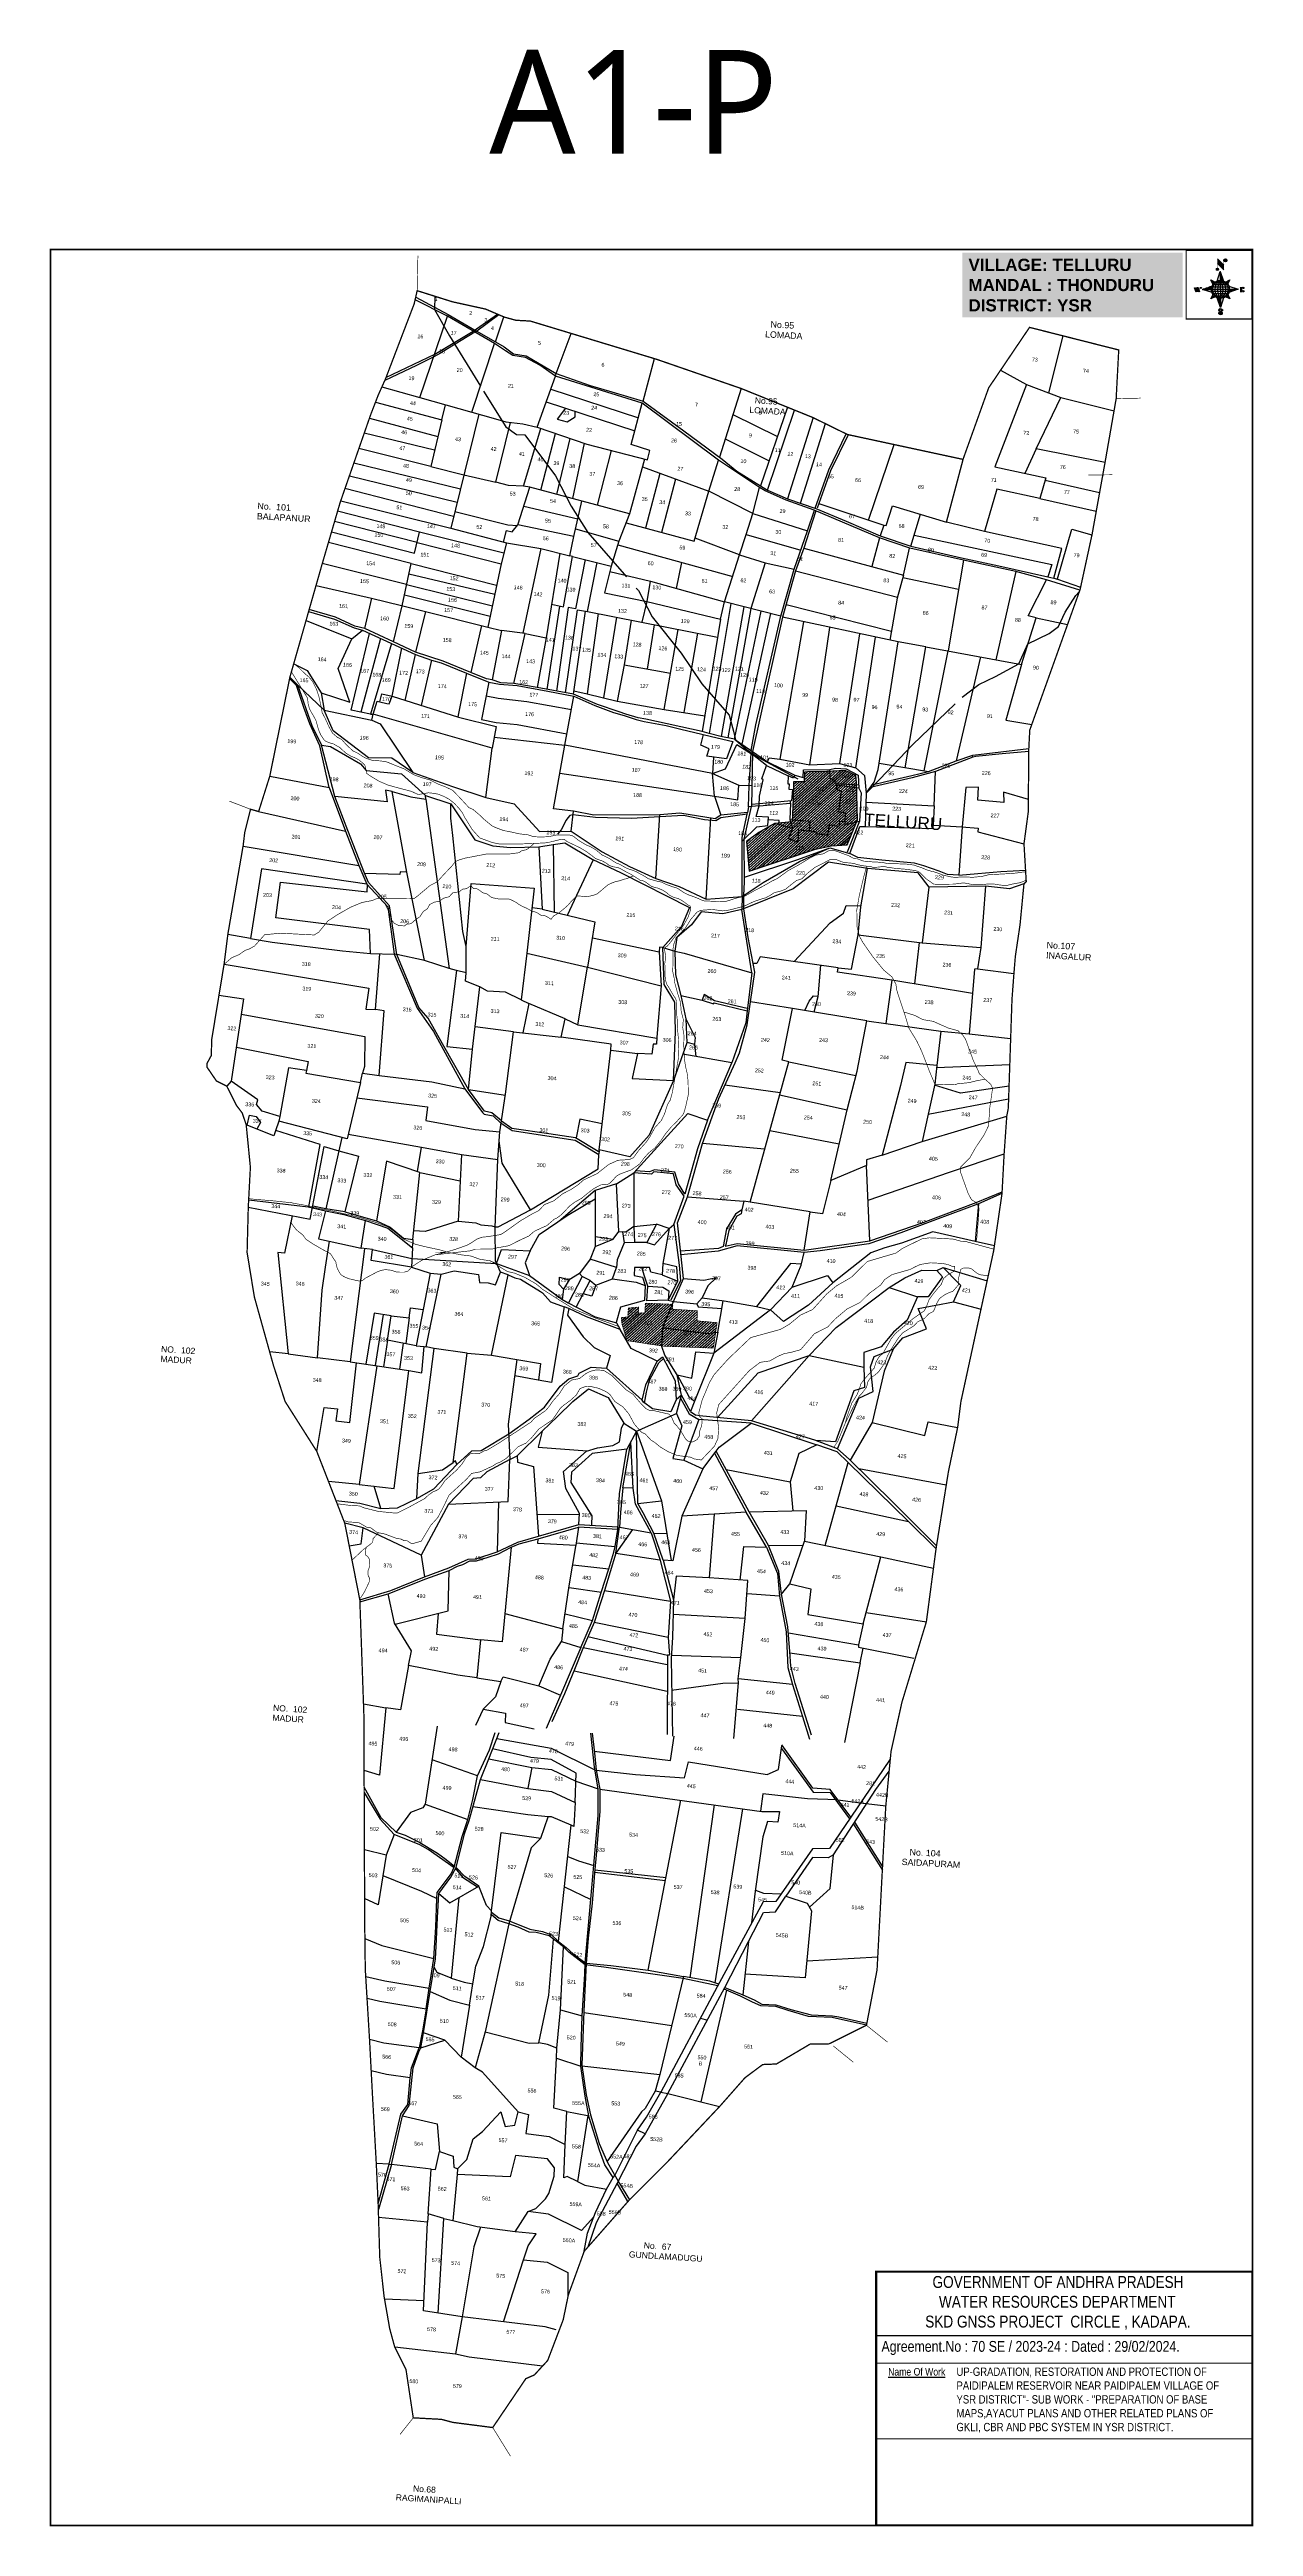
# Model space of a CAD drawing. Header units: inches. Extents: x 200778 to 204446, y 1604088 to 1611636.
import ezdxf

# ---------------------------------------------------------------- set-up
doc = ezdxf.new("R2010")
doc.units = ezdxf.units.IN
doc.header["$LTSCALE"] = 15
doc.header["$MEASUREMENT"] = 0
doc.linetypes.add('ACAD_ISO02W100', pattern=[15, 12, -3])
for name, color, linetype in [('AQUADUCT', 1, 'Continuous'), ('bord', 1, 'Continuous'), ('CADAS', 1, 'Continuous'), ('FRAME 025', 7, 'Continuous'), ('PLOTS', 7, 'Continuous'), ('PLOTS NO', 7, 'Continuous'), ('ROADS', 1, 'Continuous'), ('STREAMS', 4, 'Continuous'), ('TEXT', 1, 'Continuous'), ('TITLEBLOCK', 7, 'Continuous'), ('VILLAGE BOUNDARY', 5, 'Continuous'), ('VILLAGE BOUNDRY', 5, 'Continuous')]:
    doc.layers.add(name, color=color, linetype=linetype)
doc.styles.add('ARIALN', font='ARIALN.TTF')
doc.styles.get("Standard").update_dxf_attribs({"font": 'arial.ttf'})
doc.styles.add('TMS', font='trebuc.ttf')
pattern_1 = [(267.297113149, (-8720374.938, 50637915.138), (10.5367255337, -0.497431438), [])]
pattern_2 = [(357.297113149, (-8720374.938, 50637915.138), (0.497431438, 10.5367255337), [])]
pattern_3 = [(41.96442, (194905.1747, 1603777.6763), (-3.8800225, 4.3145865), []), (41.96442, (194905.455, 1603777.6615), (-3.8800225, 4.3145865), []), (41.96442, (194905.735, 1603777.6466), (-3.8800225, 4.3145865), [])]

# ---------------------------------------------------------------- blocks, each defined once
blk = doc.blocks.new('*X15')
at = {"color": 0, "linetype": 'Continuous'}
for p, q in [((6321.6, 240.5), (6322.3, 241.2)), ((6321.6, 240.3), (6322.3, 241)), ((6321.6, 240.1), (6322.3, 240.8)), ((6321.6, 239.9), (6322.4, 240.7)), ((6321.6, 239.8), (6322.4, 240.6)), ((6321.6, 239.6), (6322.5, 240.5)), ((6321.6, 239.4), (6322.5, 240.3)), ((6321.6, 239.2), (6322.6, 240.2)), ((6321.7, 239.1), (6322.6, 240.1)), ((6321.8, 240.8), (6322.4, 241.4)), ((6321.8, 239), (6322.7, 240)), ((6321.8, 239), (6322.8, 239.9)), ((6321.9, 238.9), (6322.9, 239.8)), ((6322, 238.8), (6323, 239.7)), ((6322.1, 241.3), (6322.4, 241.6)), ((6322.1, 238.7), (6323.1, 239.6)), ((6322.2, 238.6), (6323.1, 239.6)), ((6322.3, 238.5), (6323.2, 239.5)), ((6322.4, 238.5), (6323.3, 239.4)), ((6322.5, 238.4), (6323.4, 239.3)), ((6322.7, 238.4), (6323.6, 239.3)), ((6322.8, 238.3), (6323.7, 239.2)), ((6322.9, 238.3), (6323.8, 239.1)), ((6323.1, 238.2), (6323.9, 239.1)), ((6323.2, 238.2), (6324, 239)), ((6323.3, 238.2), (6324.2, 239)), ((6323.5, 238.1), (6324.3, 238.9)), ((6323.7, 238.1), (6324.4, 238.9)), ((6323.8, 238.1), (6324.6, 238.8)), ((6324.1, 238.2), (6324.7, 238.8)), ((6324.3, 238.3), (6324.9, 238.8)), ((6324.6, 238.3), (6325.1, 238.8)), ((6324.8, 238.4), (6325.2, 238.8)), ((6325.1, 238.5), (6325.4, 238.8)), ((6325.4, 238.6), (6325.6, 238.8))]:
    blk.add_line(p, q, dxfattribs=at)
blk = doc.blocks.new('*X14')
at = {"color": 0, "linetype": 'Continuous'}
for p, q in [((6324.4, 240.3), (6324.5, 240.4)), ((6324.6, 240.3), (6324.8, 240.5)), ((6324.7, 240.2), (6325, 240.5)), ((6324.8, 240.2), (6325.2, 240.6)), ((6325, 240.1), (6325.5, 240.6)), ((6325.1, 240.1), (6325.6, 240.6)), ((6325.2, 240), (6325.8, 240.6)), ((6325.3, 240), (6326, 240.6)), ((6325.4, 239.9), (6326.1, 240.6)), ((6325.5, 239.8), (6326.2, 240.5)), ((6325.6, 239.8), (6326.3, 240.5)), ((6325.7, 239.7), (6326.5, 240.4)), ((6325.9, 239.6), (6326.6, 240.3)), ((6326, 239.5), (6326.7, 240.3)), ((6326, 239.4), (6326.8, 240.2)), ((6326.1, 239.3), (6327, 240.2)), ((6326.2, 239.3), (6327.1, 240.1)), ((6326.3, 239.2), (6327.1, 240)), ((6326.4, 239.1), (6327.2, 239.9)), ((6326.5, 239), (6327.3, 239.8)), ((6326.5, 238.9), (6327.4, 239.7)), ((6326.6, 238.8), (6327.5, 239.6)), ((6326.7, 238.7), (6327.5, 239.5)), ((6326.8, 238.6), (6327.6, 239.4)), ((6326.8, 238.5), (6327.7, 239.3)), ((6326.8, 236.5), (6327.4, 237)), ((6326.9, 238.3), (6327.8, 239.2)), ((6326.9, 238.2), (6327.9, 239.1)), ((6326.9, 236.8), (6327.6, 237.4)), ((6327, 238.1), (6327.8, 239)), ((6327, 237.9), (6327.8, 238.8)), ((6327, 237.8), (6327.8, 238.6)), ((6327, 237.6), (6327.8, 238.4)), ((6327, 237.4), (6327.8, 238.2)), ((6327, 237.3), (6327.8, 238)), ((6327, 237.1), (6327.8, 237.9))]:
    blk.add_line(p, q, dxfattribs=at)
blk = doc.blocks.new('H')
at = {"layer": 'bord', "extrusion": (0.000427885, 0.004792, 0.999988)}
h = blk.add_hatch(dxfattribs=at)
h.set_pattern_fill('LINE', color=8, scale=84.387686, angle=-92.7029, style=0)
h.set_pattern_definition(pattern_1)
h.paths.add_polyline_path([(-625, 665, -0.090992), (-615, 710), (-751, 671)])
h = blk.add_hatch(dxfattribs=at)
h.set_pattern_fill('LINE', color=8, scale=84.387686, angle=-2.7029, style=0)
h.set_pattern_definition(pattern_2)
h.paths.add_polyline_path([(-492, 786, -0.090992), (-448, 775), (-486, 912)])
h = blk.add_hatch(dxfattribs=at)
h.set_pattern_fill('LINE', color=8, scale=84.387686, angle=-2.7029, style=0)
h.set_pattern_definition(pattern_2)
h.paths.add_polyline_path([(-504, 533, -0.090992), (-549, 543), (-510, 406)])
h = blk.add_hatch(dxfattribs=at)
h.set_pattern_fill('LINE', color=8, scale=84.387686, angle=-92.7029, style=0)
h.set_pattern_definition(pattern_1)
h.paths.add_polyline_path([(-246, 647), (-372, 653, -0.090992), (-382, 609)])
for p, q in [((-516, 1087, -1217), (-432, 994, -1217)), ((-865, 701, -1215), (-847, 638, -1215)), ((-752, 665, -1215), (-615, 704, -1215)), ((-627, 794, -1216), (-567, 760, -1216)), ((-627, 794, -1216), (-584, 747, -1215)), ((-599, 731, -1215), (-627, 794, -1216)), ((-538, 774, -1216), (-487, 906, -1216)), ((-519, 1020, -1217), (-435, 927, -1216)), ((-487, 906, -1216), (-493, 780, -1216)), ((-487, 906, -1216), (-448, 769, -1216)), ((-421, 753, -1216), (-359, 781, -1216)), ((-359, 781, -1216), (-405, 739, -1216)), ((-359, 781, -1216), (-392, 721, -1215)), ((-847, 700, -1215), (-829, 637, -1215)), ((-829, 699, -1215), (-811, 636, -1215)), ((-829, 699, -1215), (-811, 698, -1215)), ((-811, 698, -1215), (-794, 635, -1215)), ((-752, 665, -1215), (-625, 659, -1215)), ((-619, 614, -1215), (-752, 665, -1215)), ((-639, 526, -1214), (-606, 585, -1215)), ((-639, 526, -1214), (-593, 568, -1215)), ((-577, 553, -1215), (-639, 526, -1214)), ((-511, 400, -1214), (-549, 537, -1214)), ((-460, 533, -1215), (-511, 400, -1214)), ((-505, 527, -1214), (-511, 400, -1214)), ((-371, 513, -1214), (-431, 546, -1215)), ((-371, 513, -1214), (-414, 560, -1215)), ((-399, 576, -1215), (-371, 513, -1214)), ((-246, 641, -1215), (-383, 603, -1215)), ((-379, 693, -1215), (-246, 641, -1215)), ((-373, 647, -1215), (-246, 641, -1215)), ((-213, 669, -1215), (-217, 601, -1215)), ((-197, 600, -1215), (-194, 668, -1215))]:
    blk.add_line(p, q, dxfattribs=at)
at = {"layer": 'bord', "color": 8, "linetype": 'ByBlock', "extrusion": (0.000427885, 0.004792, 0.999988)}
for p, q in [((-386, 711, -1215), (-605, 722, -1215)), ((-411, 744, -1216), (-578, 752, -1216)), ((-493, 780, -1216), (-505, 527, -1214)), ((-373, 647, -1215), (-625, 659, -1215)), ((-378, 616, -1215), (-623, 628, -1215)), ((-375, 679, -1215), (-620, 691, -1215)), ((-392, 585, -1215), (-611, 595, -1215)), ((-420, 555, -1215), (-587, 562, -1215))]:
    blk.add_line(p, q, dxfattribs=at)
at = {"layer": 'bord', "extrusion": (0.000427885, 0.004792, 0.999988), "elevation": -1212}
for points, const_width in [([(-522, 960), (-516, 1093)], 1.61), ([(-434, 933), (-428, 1066)], 1.61), ([(-870, 707), (-846, 706)], 0.642), ([(-829, 643), (-855, 644)], 0.642), ([(-829, 643), (-821, 678)], 0.642), ([(-811, 642), (-784, 641)], 0.642), ([(-793, 641), (-782, 694)], 0.642), ([(-177, 605), (-226, 607)], 0.706), ([(-223, 676), (-174, 673)], 0.706), ([(-195, 645), (-185, 644)], 0.706)]:
    blk.add_lwpolyline(points, dxfattribs=dict(at, const_width=const_width))
for points, const_width in [([(-414, 1073, 1), (-398, 1058, 1)], 22.3), ([(-530, 950, 1), (-520, 939, 1)], 14.8), ([(-776, 697, 1), (-769, 690, 1)], 8.9), ([(-490, 362, 1), (-498, 369, 1)], 11.1), ([(-180, 618, 1), (-173, 611, 1)], 9.79), ([(-178, 667, 1), (-171, 660, 1)], 9.79), ([(-525, 322, 1), (-533, 329, 1)], 11.1)]:
    blk.add_lwpolyline(points, format="xyb", close=True, dxfattribs=dict(at, const_width=const_width))
for points in [[(-537, 317), (-531, 310), (-520, 307), (-505, 307), (-494, 310), (-486, 318), (-487, 326), (-491, 333), (-494, 336), (-503, 341), (-522, 347), (-530, 352), (-534, 355), (-537, 363), (-537, 373), (-530, 381), (-520, 384), (-504, 384), (-493, 380), (-487, 373)], [(-522, 348), (-526, 354), (-528, 361), (-528, 371), (-526, 375), (-521, 381), (-515, 384)], [(-505, 307), (-499, 312), (-497, 319), (-497, 327), (-501, 335), (-509, 343)]]:
    blk.add_lwpolyline(points, dxfattribs=at)
at = {"layer": 'bord', "extrusion": (0.000427885, 0.004792, 0.999988)}
for centre, radius in [((-406, 1065, -1212), 22.3), ((-498, 659, -1212), 127), ((-525, 944, -1212), 14.8), ((-773, 694, -1212), 8.9), ((-494, 365, -1212), 11.1), ((-177, 615, -1212), 9.79), ((-174, 663, -1212), 9.79), ((-529, 325, -1212), 11.1)]:
    blk.add_circle(centre, radius, dxfattribs=at)
at = {"layer": 'bord', "color": 8, "linetype": 'ByBlock', "extrusion": (0.000427885, 0.004792, 0.999988)}
for centre, radius, start, end in [((-482, 658, -1212), 128, 94.9254, 259.6691), ((-437, 656, -1212), 141, 113.2864, 241.308), ((-316, 651, -1212), 222, 142.5892, 212.0053), ((-560, 662, -1212), 141, 293.2864, 61.308), ((-681, 668, -1212), 222, 322.5892, 32.0053), ((-515, 660, -1212), 128, 274.9254, 79.6691)]:
    blk.add_arc(centre, radius, start, end, dxfattribs=at)
at = {"layer": 'bord', "extrusion": (0.000427885, 0.004792, 0.999988)}
for points in [[(-516, 1093, -1212), (-431, 1000, -1212), (-519, 1026, -1212), (-434, 933, -1212)], [(-864, 707, -1212), (-846, 706, -1212), (-846, 644, -1212), (-829, 643, -1212)], [(-829, 705, -1212), (-811, 704, -1212), (-811, 642, -1212), (-793, 641, -1212)], [(-193, 674, -1212), (-197, 606, -1212), (-213, 675, -1212), (-216, 607, -1212)]]:
    blk.add_solid(points, dxfattribs=at)
at = {"layer": 'bord', "extrusion": (0.000427885, 0.004792, 0.999988), "xscale": 7.977342409717546, "yscale": 7.977342409717546, "zscale": 7.977342409717546, "rotation": 138.0840426661453}
for name, p in [('*X14', (38301, -31929, -1212)), ('*X15', (38314, -31951, -1212))]:
    blk.add_blockref(name, p, dxfattribs=at)

msp = doc.modelspace()

# ---------------------------------------------------------------- hatches: boundary and pattern name
at = {"layer": 'TEXT'}
h = msp.add_hatch(dxfattribs=at)
h.set_pattern_fill('JIS_RC_15', color=256, scale=0.38684, angle=-3.03558)
h.set_pattern_definition(pattern_3)
h.paths.add_polyline_path([(202909.7, 1609131.4), (203111.2, 1609199.3), (203158.8, 1609209.1), (203208.2, 1609212.5), (203239.1, 1609288.4), (203236.2, 1609403.3), (203234.2, 1609423.4), (203202.4, 1609439), (203146.2, 1609435.5), (203087.1, 1609434.2), (203077.9, 1609433.5), (203076.7, 1609404.2), (203044.5, 1609404.4), (203043.4, 1609350.4), (203040.4, 1609282.4), (202986.1, 1609277.5), (202938.8, 1609249.3), (202901.7, 1609221.9)])
h = msp.add_hatch(dxfattribs=at)
h.set_pattern_fill('JIS_RC_15', color=256, scale=0.38684, angle=-3.03558)
h.set_pattern_definition(pattern_3)
h.paths.add_polyline_path([(202519.8, 1607771.5), (202539.9, 1607773.7), (202541, 1607800.5), (202572.6, 1607803.4), (202572, 1607786.1), (202591.6, 1607785), (202592.9, 1607815.4), (202676.6, 1607811.9), (202676.1, 1607796.9), (202751.2, 1607792.3), (202750.9, 1607761.5), (202811.7, 1607756), (202800.3, 1607678.5), (202648, 1607684.3), (202536.7, 1607701.3), (202522, 1607750.6)])

# ---------------------------------------------------------------- linework, layer by layer
at = {"layer": 'FRAME 025', "lineweight": -3}
for points, elevation in [([(203296.3, 1604669.3), (204443.1, 1604669.3)], -0.5), ([(203296.3, 1604585), (204441.3, 1604585.8)], 3.7), ([(203296.1, 1604355.4), (204442.6, 1604354.7)], 4.7)]:
    msp.add_lwpolyline(points, dxfattribs=dict(at, elevation=elevation))
at = {"layer": 'PLOTS'}
for points in [[(201790.4, 1610608), (201906.3, 1610575.1), (201990.3, 1610822.7)], [(202146.6, 1610827.4), (202079.3, 1610777.5), (202073.4, 1610774.4), (201990.5, 1610724), (201968.4, 1610710.6), (201948.7, 1610698.9), (201896, 1610673.3), (201798.8, 1610626.6)], [(201802.7, 1610635.8), (201951.3, 1610707.8), (202068.7, 1610777.1), (202142.1, 1610829.4)], [(202064, 1610530.9), (202129.2, 1610512), (202167.8, 1610500.7), (202220, 1610494.8), (202262.9, 1610484.9), (202319, 1610639.8), (202321.4, 1610648.7), (202367, 1610770.6)], [(202136.1, 1610744.8), (202161.6, 1610821)], [(203822.3, 1610589.1), (203866.4, 1610762.9)], [(201906.3, 1610575.1), (202064, 1610530.9), (202133.3, 1610739.5)], [(202586.2, 1610563.8), (202620.7, 1610693.7)], [(203754, 1610615), (203658.3, 1610363.9), (203813.6, 1610330.1), (203795, 1610267), (203664.3, 1610295.7), (203626.4, 1610166.7)], [(203675.3, 1610658.2), (203754, 1610615), (203859.4, 1610574.9), (204021.2, 1610534.8)], [(201770.9, 1610561.4), (201972.4, 1610507.7), (201984.5, 1610553.2)], [(202262.9, 1610484.9), (202414.3, 1610433), (202599.7, 1610385.6), (202606.8, 1610413.4), (202550.1, 1610432.5), (202583.8, 1610558)], [(202291, 1610562.3), (202561, 1610473.3)], [(202304.9, 1610601), (202571.8, 1610513.5)], [(202350, 1610542.9), (202324.8, 1610509), (202355.3, 1610501.6), (202379.5, 1610516.3), (202378.8, 1610533.4)], [(202885.3, 1610602.6), (202818.7, 1610393.7)], [(203026, 1610545.6), (202943.5, 1610305.7)], [(202965.2, 1610293), (203047.4, 1610536.9)], [(203784.4, 1610418.4), (203859.4, 1610574.9)], [(202085.3, 1610524.8), (202000.1, 1610177.5), (202170.3, 1610132.6), (202153.4, 1610068.5), (202113.5, 1609875.6), (202154.2, 1609865.2), (202125.8, 1609714.9), (202108.9, 1609718.1), (202060.9, 1609737.5), (201976.9, 1609771.5), (201892.9, 1609799.1), (201825.2, 1609830.7), (201738.1, 1609871.4), (201708.1, 1609878), (201649.2, 1609905.9), (201568.6, 1609928.9)], [(201972.4, 1610507.7), (201939.3, 1610364.6), (201720.1, 1610419.7)], [(201950.9, 1610414.7), (201736.4, 1610466.5)], [(201752.1, 1610511.8), (201960.5, 1610456.3)], [(202039.9, 1610339.9), (202137.3, 1610317.5), (202182.4, 1610499.1)], [(202222.1, 1610305), (202274.6, 1610480.9)], [(202274.2, 1610292.9), (202318.9, 1610465.7)], [(202860.1, 1610523.6), (202995.3, 1610456.2)], [(203103.9, 1610514.1), (203026, 1610266.6)], [(203065.8, 1610253), (203141.5, 1610495.6)], [(203110.4, 1610237.8), (203151.8, 1610355), (203205.4, 1610464.2)], [(203211, 1610462), (203156.8, 1610351.6), (203116.9, 1610237.6)], [(202590.9, 1610387.8), (202545.1, 1610220.8), (202241.2, 1610301.7)], [(202323.5, 1610279.8), (202363.6, 1610450.3)], [(202406.4, 1610435.7), (202371.4, 1610267.1)], [(202447.7, 1610246.7), (202490.3, 1610413.5)], [(202920.6, 1610221.5), (202786.6, 1610289.6), (202815.9, 1610384.6)], [(202836.5, 1610449.6), (202969.9, 1610382.4)], [(203273.5, 1610201.4), (203351.7, 1610431.7)], [(203319.3, 1610186.1), (203327.2, 1610185.7), (203346.5, 1610245.4), (203510.4, 1610195.7), (203561, 1610386.7)], [(203993.7, 1610377), (203784.4, 1610418.4), (203749.4, 1610344.1)], [(201691.2, 1610336.4), (202019.3, 1610255.9)], [(201705.1, 1610376.6), (202029.4, 1610297.1)], [(201939.3, 1610364.6), (202039.9, 1610339.9)], [(202161.3, 1610134.9), (202170.3, 1610170), (202187, 1610165.7), (202204.6, 1610186.8), (202241.2, 1610301.7), (202222.1, 1610305), (202176.3, 1610307.4), (202137.2, 1610317.1)], [(202584.3, 1610363.5), (202786.6, 1610289.6)], [(202637.4, 1610344.1), (202593, 1610177.3)], [(202685.3, 1610326.6), (202642.1, 1610164.3)], [(203811.6, 1610323.4), (203977.3, 1610285.9)], [(201664.7, 1610260.3), (202000.1, 1610177.5)], [(202008.6, 1610212.2), (201677.7, 1610297.6)], [(202222.9, 1610244.2), (202387.1, 1610205.8)], [(202374.7, 1610152.1), (202399.5, 1610259.6)], [(202545.1, 1610220.8), (202512.3, 1610137.5), (202489.3, 1610061.6), (202468.9, 1609980.2), (202598, 1609954.1), (202821.8, 1609900.1), (202834.5, 1609952.8), (202880.3, 1610095.8), (202900.1, 1610157.6), (202920.6, 1610221.5), (202940.6, 1610300.7)], [(202534.1, 1610193), (202742.2, 1610137.6), (202786.6, 1610289.6)], [(203005.6, 1609908.8), (203046.3, 1610051.7), (203086.8, 1610169.2), (203108.7, 1610231.8)], [(203112.8, 1610230), (203091.9, 1610167.2), (203076.2, 1610116.4), (203050.6, 1610046.8), (203010.8, 1609905.6)], [(203121.9, 1610251.9), (203319.3, 1610186.1), (203308.5, 1610153.8)], [(203795, 1610267), (203967.1, 1610229.3)], [(201637, 1610166.3), (201889.5, 1610101.1), (201905, 1610165.1)], [(201897.3, 1610133.1), (201646.1, 1610197.6)], [(202161.9, 1610100.5), (201905, 1610165.1), (201655.1, 1610228.4)], [(202012.5, 1610228.1), (202173.5, 1610187.2), (202203.6, 1610185.6)], [(202274.6, 1610115.3), (202363.3, 1610093.1), (202374.7, 1610152.1), (202204.6, 1610186.8)], [(202380, 1610174.8), (202512.3, 1610137.5)], [(202900.1, 1610157.6), (203066.5, 1610110.4)], [(202920.6, 1610221.5), (203086.8, 1610169.2)], [(203401.9, 1610122.6), (203431.4, 1610219.7)], [(203412, 1610155.7), (203831.8, 1610066), (203819.7, 1610028.8)], [(203837.4, 1610024.8), (203862.1, 1610115.3), (203626.4, 1610166.7), (203510.4, 1610195.7)], [(203849.3, 1610023), (203892.9, 1610174.5), (203954, 1610156.9)], [(201825.2, 1609830.7), (201852.1, 1609940.8), (201879.3, 1610069.1), (201627.2, 1610133)], [(201897.3, 1610133.1), (202153.4, 1610068.5)], [(202170.3, 1610132.6), (202274.6, 1610115.3), (202219.8, 1609856.9)], [(202332.4, 1610100.8), (202290.5, 1609843.4)], [(202307.1, 1609945.7), (202343.2, 1609937.3), (202371.5, 1610091.1), (202363.2, 1610092.7)], [(202409.2, 1610081.6), (202379.7, 1609931.1), (202358.2, 1609935.3), (202322, 1609680.6)], [(202371.5, 1610091.1), (202489.3, 1610061.5)], [(202508.8, 1610125.9), (202859.2, 1610029.9)], [(202880.3, 1610095.8), (202744.7, 1610146.2)], [(202880.3, 1610095.8), (202958.6, 1610071), (203046.3, 1610051.7)], [(203076.2, 1610116.4), (203379.5, 1610033.8), (203397.7, 1610116.3)], [(203306.6, 1610147.3), (203282.9, 1610060.1)], [(203562.5, 1610080), (203515.3, 1609802.9)], [(201865.7, 1610005), (201608.5, 1610069)], [(201865.7, 1610005), (202126.9, 1609940.5)], [(202134.1, 1609975.2), (201872.5, 1610037.4)], [(201879.3, 1610069.1), (202139.9, 1610003.1)], [(202349.9, 1609675.4), (202386.7, 1609927.8), (202416.9, 1609923.4), (202446.5, 1610072.3)], [(202485.1, 1610044.8), (202608.8, 1610015.5), (202834.5, 1609952.8)], [(202583.7, 1609890.3), (202599, 1609953.8), (202608.8, 1610015.5)], [(202687.7, 1609993.6), (202704.3, 1610072.3)], [(202958.6, 1610071), (202914.7, 1609932.2)], [(203050.6, 1610046.8), (203361.1, 1609966.5)], [(203379.5, 1610033.8), (203360.4, 1609963.8), (203338.3, 1609835.8)], [(203377.5, 1610026.7), (203547.3, 1609991)], [(203721.7, 1610044.7), (203661.4, 1609776)], [(203784.2, 1609903.9), (203759.3, 1609909.8), (203815.5, 1610019.6)], [(201589.5, 1610002.1), (201758.5, 1609963.6), (201849.9, 1609941.3), (201922.9, 1609923.5), (202113.5, 1609875.6)], [(201758.5, 1609963.6), (201737.5, 1609871.5)], [(202120.3, 1609908.3), (201858.9, 1609973)], [(202293.4, 1609685.9), (202332.4, 1609939.8)], [(202853.7, 1609947.9), (202787, 1609551.6)], [(202824.9, 1609541.9), (202894.3, 1609937.4)], [(202915.3, 1609499.4), (202929.6, 1609578.1), (203005.6, 1609908.8), (202834.5, 1609952.8)], [(202914.7, 1609932.2), (202844.1, 1609538)], [(203021.7, 1609944.3), (203343, 1609863.2)], [(201521.6, 1609764), (201562.3, 1609743.7), (201604.9, 1609675.3), (201692.8, 1609646.4), (201656.6, 1609749.8), (201698.5, 1609840.2), (201730.7, 1609866.3)], [(201559.2, 1609895.9), (201698.5, 1609840.2)], [(201567.1, 1609923.5), (201646.2, 1609900), (201706, 1609873.8), (201730.7, 1609866.3), (201892.9, 1609791.8), (201941.9, 1609774.6), (201971.3, 1609766.3), (202048.3, 1609735.2), (202116.1, 1609707.4), (202148.6, 1609701.5), (202202.9, 1609697.7), (202295.7, 1609680.2), (202375.3, 1609665.1), (202439.6, 1609637.2), (202496.4, 1609615.7), (202528.4, 1609606.6), (202565, 1609593.8), (202589.9, 1609587.9), (202656.9, 1609575.3), (202701.2, 1609564.8), (202764.8, 1609549.8), (202795, 1609542.7), (202859.6, 1609527.5)], [(201755.6, 1609610.6), (201696.9, 1609622.3), (201752, 1609856.5)], [(201922.9, 1609923.5), (201892.9, 1609799.1)], [(202094.1, 1609880.5), (202060.9, 1609737.5)], [(202192.6, 1609704.1), (202226.6, 1609856.1), (202154.2, 1609865.2)], [(202226.6, 1609856.1), (202290.5, 1609843.4), (202263.3, 1609691.5)], [(202374.1, 1609670.9), (202411.1, 1609924.3)], [(202449.4, 1609917), (202416.2, 1609672.1)], [(202416.9, 1609923.4), (202812.8, 1609844.8)], [(202466.8, 1609659.9), (202506.6, 1609905.6)], [(202549.6, 1609897.1), (202528.6, 1609760.2), (202506.9, 1609650.3)], [(202599.1, 1609747.8), (202620.7, 1609882.9)], [(202650.3, 1609624.9), (202693, 1609868.6)], [(202751.9, 1609856.9), (202711.8, 1609621.6), (202710.7, 1609615.1)], [(202821.8, 1609900.1), (202766.2, 1609557)], [(202865.1, 1609533.7), (202945.9, 1609924.1)], [(202865.1, 1609533.7), (202965.4, 1609465.1), (202970.4, 1609477.5), (203002.8, 1609472.9), (203094.4, 1609456.1), (203184.4, 1609460.4), (203234.7, 1609447.2), (203261.2, 1609422.9), (203266, 1609370), (203290.3, 1609403.4), (203302.7, 1609442), (203363.9, 1609830.3), (203010.8, 1609905.6), (202920, 1609496.2)], [(202974.4, 1609916.8), (202887, 1609518.8)], [(203075.2, 1609891.8), (203002.8, 1609472.9)], [(203094.4, 1609456.1), (203155.2, 1609874.8)], [(203245.8, 1609855.5), (203184.4, 1609460.4)], [(203739.2, 1609761.7), (203784.2, 1609903.9), (203879.7, 1609883.7)], [(201604.9, 1609675.3), (201613.9, 1609622.3), (201759.8, 1609591.9), (201763.7, 1609610.5), (201776, 1609650.3), (201784.1, 1609647.7), (201790.4, 1609672.5), (201821.1, 1609664.7), (201850.8, 1609811.1)], [(201785.7, 1609841), (201726.3, 1609616.4)], [(201819.7, 1609825.4), (201755.6, 1609610.6), (201763.7, 1609610.5)], [(201860.7, 1609652.3), (201892.9, 1609791.8)], [(203234.7, 1609447.2), (203294.5, 1609845.1)], [(203384.3, 1609447.2), (203447.6, 1609815.3), (203363.9, 1609830.3)], [(203442.6, 1609437.3), (203515.3, 1609802.9)], [(203447.6, 1609815.3), (203739.2, 1609761.7), (203691.3, 1609591.7), (203770.5, 1609578.6)], [(203614.5, 1609784.6), (203540, 1609468.2)], [(201448.6, 1609421.2), (201629.4, 1609387.1), (201601.1, 1609513.9), (201570.3, 1609580.7), (201552.7, 1609630.1), (201530.5, 1609697.5), (201509.1, 1609719.2)], [(201509.8, 1609722.7), (201533, 1609699.2), (201576.8, 1609575.9), (201606.6, 1609516.1), (201633.4, 1609511.3), (201724.8, 1609458.8), (201741.9, 1609438.2), (201850.4, 1609428.1), (201923.5, 1609362.9), (202000.1, 1609337.3), (202073.1, 1609227.1), (202128.1, 1609208.7), (202182.3, 1609204.4), (202268, 1609205.5), (202312.5, 1609212.9), (202348.1, 1609218.7), (202430.5, 1609168.9), (202519.8, 1609127.2), (202727.8, 1609021.4), (202702.9, 1608963.7), (202646.7, 1608899.6), (202636.1, 1608900.1), (202635.3, 1608885.9), (202640.8, 1608782.1), (202628.5, 1608625.6), (202626.9, 1608604.3), (202616.9, 1608604.9), (202613.3, 1608574.4), (202569.4, 1608576.7), (202553.3, 1608500.5), (202678.8, 1608493.8), (202604.2, 1608327.8), (202545.5, 1608261.1), (202452.3, 1608282.8), (202487.9, 1608586.5), (202569.4, 1608576.7)], [(201941.9, 1609774.6), (201909.6, 1609636.9)], [(202048.3, 1609735.2), (202021.7, 1609601.7)], [(202116.1, 1609707.4), (202094.1, 1609593.6), (202138.6, 1609585), (202202.2, 1609578.9), (202353.9, 1609550.2)], [(202865.1, 1609533.7), (202823.1, 1609542.3), (202787, 1609551.6), (202766.2, 1609557), (202594.4, 1609594.6), (202571.6, 1609599.5), (202533.4, 1609610.7), (202513.3, 1609617.7), (202447.5, 1609640.1), (202374.1, 1609670.9), (202262.9, 1609691.6), (202192.6, 1609704.1), (202153.1, 1609706.2), (202125.8, 1609714.9)], [(202528.6, 1609760.2), (202669.7, 1609735.4)], [(201533, 1609699.2), (201613.9, 1609622.3)], [(201821.1, 1609664.7), (202023.8, 1609601), (202138, 1609572.5), (202126, 1609506.9), (201763.7, 1609610.5)], [(201784.1, 1609647.7), (201804.8, 1609642.4), (201812.9, 1609641.9), (201821.1, 1609664.7)], [(202367.7, 1609623.2), (202231.5, 1609647.9), (202144.6, 1609658.3), (202108, 1609665.4)], [(202800.5, 1609479.7), (202797.8, 1609429.4), (202347.3, 1609515.5), (202375.6, 1609665.1)], [(202375.6, 1609681.3), (202416.2, 1609672.1), (202506.9, 1609650.3), (202650.3, 1609624.9), (202774, 1609604.9)], [(201759.8, 1609591.9), (201784.5, 1609580.8), (201885, 1609432.9), (201820.9, 1609475.9), (201749.2, 1609477.5), (201641.9, 1609560), (201613.9, 1609622.3)], [(201836.1, 1608878.2), (201813.3, 1609026.4), (201749.4, 1609097.4), (201736.9, 1609126.2), (201686.4, 1609256), (201646.7, 1609359.3), (201606.6, 1609516.1)], [(201885, 1609432.9), (202004.9, 1609389.8), (202107.2, 1609356.5), (202126, 1609506.9)], [(202107.2, 1609356.5), (202192.9, 1609337.5), (202270.4, 1609252.5), (202366.7, 1609253.8), (202373.6, 1609314.7), (202313.6, 1609321.6), (202347.3, 1609515.5)], [(202132, 1609539.7), (202347.3, 1609515.5)], [(202859.6, 1609527.5), (202840.7, 1609474.2), (202780.6, 1609482.4), (202787.8, 1609504.2), (202762.5, 1609516.2), (202770.1, 1609548.6)], [(202797.8, 1609429.4), (202837.2, 1609443.5), (202871.5, 1609517.9), (202919.8, 1609487.5)], [(202907.7, 1609327.9), (202909.1, 1609393.3), (202915.2, 1609490.4)], [(202920, 1609496.2), (202916.4, 1609328.6)], [(202939.8, 1609330.6), (202941.3, 1609360), (202952.2, 1609410.2), (202948.1, 1609413.5), (202962, 1609453.6), (202919.8, 1609487.5)], [(203591.1, 1609479.4), (203476.8, 1609435.6), (203406, 1609416.7), (203278.2, 1609386.7)], [(203305.6, 1609460.5), (203455.6, 1609435.1), (203540, 1609468.2), (203591, 1609485.6), (203761.5, 1609505.5)], [(203761.4, 1609496.6), (203680.5, 1609489.6), (203599.8, 1609481.4), (203591.1, 1609479.4), (203590.4, 1609485.5)], [(202332.5, 1609430.7), (202803.4, 1609360.1), (202797.8, 1609429.4)], [(202797.8, 1609429.4), (202877.9, 1609394), (202917.8, 1609393.1)], [(202962, 1609453.6), (203028.5, 1609422.2), (203027.2, 1609397.9), (203030.8, 1609397.7), (203029.9, 1609381.4), (203041.5, 1609380.8), (203038, 1609345.9), (202940.1, 1609337.3), (202916.6, 1609335.3)], [(202965.4, 1609465.1), (203049, 1609424.3), (203044.8, 1609415.1), (203028.5, 1609422.2)], [(203049, 1609424.3), (203073.6, 1609417), (203074.8, 1609440.5), (203155.5, 1609441.8), (203172.6, 1609445.9), (203204.7, 1609444.2), (203241.3, 1609424), (203244, 1609384.5), (203250.2, 1609370.2), (203245.7, 1609284.2), (203208.3, 1609189.4)], [(203201.6, 1609282.9), (203202.9, 1609308.8), (203182.7, 1609312.6), (203190.3, 1609376.1), (203175.9, 1609379.9), (203176.6, 1609393.9), (203168.2, 1609409.3), (203156.6, 1609414), (203155.5, 1609441.8)], [(203173.6, 1609399.3), (203243.2, 1609395.3)], [(203284.1, 1609394.8), (203325.9, 1609404.7), (203404.9, 1609423), (203455.6, 1609435.1)], [(203473.3, 1609331.4), (203476.8, 1609435.6)], [(201629.4, 1609387.1), (201679.5, 1609253.6), (201719.9, 1609148.9), (201744.4, 1609092.1), (201808.1, 1609023.6), (201827.6, 1608878.7), (201898.2, 1608714.3), (201947.5, 1608643.2), (202043.3, 1608468.1), (202097, 1608396.9), (202101.6, 1608391.5), (202129.2, 1608385.8), (202153.8, 1608362.6)], [(201865.9, 1609128.8), (201821.1, 1609375.1), (201801.2, 1609378.4), (201806.1, 1609342.8), (201646.7, 1609359.3)], [(201821.1, 1609375.1), (201878.6, 1609357.9), (201923.7, 1609351.4), (201923.5, 1609362.9)], [(201923.7, 1609351.4), (201995.2, 1608835.3)], [(202046.7, 1608822.1), (202046.8, 1608902.1), (202036.8, 1608947.7), (202006, 1609240.5), (202000.5, 1609293.4), (202000.1, 1609337.3)], [(202803.4, 1609360.1), (202823.5, 1609302.9), (202805.6, 1609291.8), (202698, 1609308.2), (202637, 1609303.1), (202436.2, 1609303), (202373.6, 1609314.7)], [(202803.4, 1609360.1), (202874.4, 1609349), (202877.9, 1609394)], [(202887.8, 1609223), (202932.6, 1609267), (202966.7, 1609271.5), (202968.1, 1609296.7), (202931.1, 1609298.7), (202939.8, 1609330.6), (202907.7, 1609327.9), (202904.7, 1609310.3)], [(202892.9, 1609016), (202893, 1609058), (202895.2, 1609099.5), (202894.6, 1609229.7), (202916.4, 1609328.6)], [(202939.8, 1609330.6), (203035.6, 1609338.7), (203033, 1609289.7), (203041, 1609262.1), (203000, 1609273.7), (203000.7, 1609286.1), (202967.6, 1609287.8)], [(203035.6, 1609338.5), (203034.9, 1609345.6)], [(203244, 1609384.5), (203176.6, 1609393.9)], [(203266, 1609370), (203262.8, 1609268.1), (203469.6, 1609262), (203470.1, 1609271.8), (203557.9, 1609267.2), (203607.5, 1609262.6), (203606.5, 1609251.7), (203746.8, 1609215.2)], [(203265.2, 1609342.4), (203473.3, 1609331.4), (203470.2, 1609271.8)], [(203760.1, 1609350.5), (203684.6, 1609372.6), (203685, 1609341.6), (203605.8, 1609348), (203607.9, 1609387.9), (203569.7, 1609386.5), (203558.6, 1609267.1)], [(201414.6, 1609313.6), (201679.5, 1609253.6)], [(202903.5, 1609305.1), (202823.5, 1609294.7), (202807.7, 1609285.6), (202773.6, 1609287.8), (202709.2, 1609301.4), (202636.7, 1609297.9), (202550.7, 1609292.5), (202441.6, 1609295.4), (202372.3, 1609303.3), (202363.3, 1609301.1), (202357.2, 1609293.9), (202351.5, 1609286.9), (202336.2, 1609258), (202325.8, 1609244.3)], [(202366.7, 1609253.8), (202461.7, 1609190.6), (202544.3, 1609145.8), (202625.2, 1609109.9), (202637, 1609303.1)], [(202625.2, 1609109.9), (202696.2, 1609084.9), (202777.9, 1609046.1), (202792.1, 1609293.9)], [(202777.9, 1609046.1), (202888.2, 1609054.9), (202887.7, 1609234.6), (202904.7, 1609310.3), (202823.5, 1609302.9)], [(203041, 1609262.1), (203029.5, 1609231.9), (203059.1, 1609220.6), (203061.1, 1609257.5), (203112.2, 1609253), (203113.6, 1609246.2), (203148.6, 1609241.3), (203154.1, 1609273), (203184, 1609269.2), (203185.8, 1609283.8), (203201.6, 1609282.9), (203201.1, 1609274.2), (203245.7, 1609284.2)], [(203033, 1609289.7), (203094.3, 1609284), (203092.7, 1609254.7)], [(203548.6, 1609119.9), (203513.9, 1609121.8), (203487.9, 1609131.7), (203441.7, 1609148.3), (203412.8, 1609156.6), (203314.1, 1609165.4), (203240.8, 1609173.7), (203216, 1609185.2), (203246.9, 1609267.9), (203262.8, 1609268.1)], [(203558.6, 1609267.1), (203548.6, 1609119.9), (203606.5, 1609124.9), (203676.1, 1609130.8), (203751.6, 1609135.3)], [(201367.3, 1609208.3), (201719.9, 1609148.9)], [(202268, 1609205.5), (202278.4, 1609016.4), (202247.9, 1609019.8)], [(202312.5, 1609212.9), (202315.4, 1609007.5)], [(202888.2, 1609054.9), (202952, 1609096.9), (203063, 1609161.2), (203154.9, 1609202.8), (203216, 1609185.2)], [(202895.1, 1609113.9), (203057.3, 1609167.9), (203154.9, 1609202.8)], [(201744.4, 1609092.1), (201423.4, 1609138.6), (201389.5, 1608927.1), (201320.7, 1608939)], [(201755.1, 1608881), (201752.8, 1608953.6), (201467.1, 1608989.4), (201480.8, 1609098.4), (201745.4, 1609069.2), (201746.5, 1609089.9)], [(201919.9, 1608859.8), (201865.9, 1609128.8), (201845.6, 1609129.9), (201845.2, 1609121.8), (201737.6, 1609124.7)], [(202355.6, 1608997.7), (202434.7, 1609166.9)], [(203746.7, 1609093), (203702.2, 1609078.4), (203629.7, 1609085.8), (203457.4, 1609083.3), (203424.4, 1609127), (203270.4, 1609139.8), (203151.2, 1609159), (203043.6, 1609077.9), (202887.3, 1609015.1), (202829.2, 1609001.4), (202762.9, 1609007.5), (202734.1, 1608968.1), (202689.1, 1608929.8), (202682.5, 1608888.4), (202711.4, 1608881.8), (202917.9, 1608822.5), (202887.3, 1609015.1)], [(203180.2, 1608837.7), (203221.1, 1608833.3), (203241.9, 1608937.7), (203249.8, 1609023.3), (203270.4, 1609139.8)], [(202046.8, 1608902.1), (202061.9, 1609094), (202254.6, 1609080), (202232.4, 1608881.6), (202215, 1608739.7), (202166.5, 1608762.9), (202111.8, 1608765.8), (202088.8, 1608779.2)], [(202888.2, 1609054.9), (202887.3, 1609015.1)], [(203046.9, 1608856.3), (203155.7, 1608974.7), (203196.5, 1609004.3), (203204.7, 1609026.8), (203250.3, 1609026.1)], [(203437.4, 1608913.2), (203457.4, 1609083.3)], [(203629.7, 1609085.8), (203615.8, 1608899), (203605.6, 1608834.1), (203596.5, 1608833.1), (203579.9, 1608636.2)], [(202278.4, 1609016.4), (202439.4, 1608977.5), (202417, 1608838.9)], [(202721.2, 1608139.4), (202766.8, 1608302), (202817.4, 1608438.8), (202866.5, 1608547.7), (202880.3, 1608578.4), (202903.7, 1608663.5), (202913.9, 1608733.8), (202927, 1608824.2), (202906.1, 1608929.9), (202892.7, 1609017.3)], [(201309.3, 1608848), (201750, 1608775.4), (201740.9, 1608711.5), (201770.8, 1608709.9), (201784, 1608880.1)], [(201389.5, 1608927.1), (201456.2, 1608915.6), (201670.2, 1608889.5), (201755.1, 1608881), (201827.6, 1608878.7)], [(202155, 1608370.6), (202124.9, 1608395.3), (202102.7, 1608400.4), (202053.8, 1608466.2), (201974.7, 1608606), (201930.9, 1608683.5), (201902.9, 1608716.8), (201836.1, 1608878.2), (201827.6, 1608878.7)], [(202017.5, 1608828.8), (201995.2, 1608835.3), (201919.9, 1608859.8), (201836.1, 1608878.2)], [(202232.4, 1608881.6), (202417, 1608838.9)], [(202431.5, 1608928.3), (202635.3, 1608885.9)], [(202646.7, 1608899.6), (202682.5, 1608888.4)], [(202678.8, 1608493.8), (202685, 1608641.9), (202682.7, 1608733.1), (202649.9, 1608786.6), (202646.7, 1608899.6)], [(202682.5, 1608888.4), (202685.3, 1608815.6), (202701, 1608753.1), (202716.5, 1608681.7), (202719.1, 1608608.3), (202678.8, 1608493.8)], [(203590.3, 1608759.5), (203344.2, 1608799.6), (203178.2, 1608824.4), (203180.2, 1608837.7), (202943.4, 1608870.7), (202932.4, 1608850.2), (202921.9, 1608850.1)], [(203241.9, 1608937.7), (203436.6, 1608913.3), (203615.8, 1608899)], [(203427.6, 1608914.4), (203413.4, 1608788.4)], [(202053.8, 1608466.2), (202066.1, 1608589.2), (202088.8, 1608779.2), (202045.4, 1608796.9), (202046.7, 1608822.1), (202017.5, 1608828.8), (201988.3, 1608598), (202066.1, 1608589.2)], [(202387.2, 1608663.6), (202417, 1608838.9), (202640.8, 1608782.1)], [(202917.9, 1608822.5), (202902.8, 1608706.6), (202899.4, 1608669.3), (202856.5, 1608547.4), (202707, 1608573.7)], [(203127, 1608845.1), (203118.7, 1608748.4), (203106.8, 1608702.3)], [(203344.2, 1608799.6), (203325.8, 1608667.9)], [(203605.6, 1608834.1), (203716.2, 1608820)], [(201293.8, 1608753.8), (201368.9, 1608742.7), (201331.2, 1608491.8), (201317.4, 1608476.9)], [(202215, 1608739.7), (202237.5, 1608728.9), (202219.3, 1608639.2)], [(202348.2, 1608681.7), (202237.5, 1608728.9)], [(202701, 1608753.1), (202766.1, 1608738.7), (202800.6, 1608727.5), (202802.9, 1608731.1), (202902.8, 1608706.6)], [(202903.7, 1608713.6), (202803.6, 1608737.1), (202772.4, 1608756.1), (202766.1, 1608738.7)], [(202912.1, 1608123.3), (203030.1, 1608550.9), (203010.1, 1608556.4), (203041.7, 1608712.9), (202913.9, 1608733.8)], [(203079.1, 1608706.8), (203092.5, 1608736), (203105.8, 1608751.9), (203118.9, 1608750.8)], [(201361.9, 1608696.2), (201738.6, 1608628.4), (201737.5, 1608536.4), (201731.1, 1608515.8), (201781.8, 1608508.8), (201797.6, 1608706.2), (201770.8, 1608709.9)], [(202191.6, 1608642.2), (202074.2, 1608657.3)], [(202487.9, 1608586.3), (202488.8, 1608604.8), (202336.7, 1608626.4), (202348.2, 1608681.7), (202387.2, 1608663.6), (202628.4, 1608623.4)], [(202716.5, 1608681.7), (202744.6, 1608624.9), (202743.2, 1608604.6)], [(203158.3, 1608189.3), (203207.6, 1608404.4), (203238.1, 1608521.9), (203268.2, 1608675.9), (203041.7, 1608712.9)], [(203268.2, 1608675.9), (203326.3, 1608667.8), (203493.8, 1608644.4), (203579.9, 1608636.2), (203706.2, 1608622.4)], [(203493.8, 1608644.4), (203481.1, 1608539.8), (203475.3, 1608482.6), (203454.6, 1608391), (203436.4, 1608307.9)], [(201346.8, 1608595.3), (201565.5, 1608551.8), (201560, 1608524.5), (201506.1, 1608532.5), (201479.1, 1608384.4), (201425.6, 1608400.8), (201408.2, 1608420.7), (201412.4, 1608435), (201331.2, 1608491.8)], [(202136.4, 1607943.9), (202135.3, 1608046), (202144, 1608253.6), (202150.1, 1608337.7), (202167.2, 1608452.6), (202191.6, 1608642.2), (202336.7, 1608626.4)], [(202719, 1608611), (202743.2, 1608604.6), (202746.7, 1608566.7)], [(201560, 1608524.5), (201558.9, 1608515.9), (201725.4, 1608488), (201731.1, 1608515.8)], [(201781.8, 1608508.8), (201942.2, 1608489.5), (202043.3, 1608468.1)], [(202782.8, 1608373.5), (202856.5, 1608547.4)], [(203030.1, 1608550.9), (203234.8, 1608509.2)], [(203481.1, 1608539.8), (203387, 1608548.4), (203370.7, 1608479.2), (203314.8, 1608266.5), (203267.4, 1608252.1), (203266.7, 1608235.4)], [(203480.4, 1608533.2), (203703.5, 1608542.4)], [(201725.4, 1608488), (201684.1, 1608316.4), (201476.3, 1608369.6)], [(201714.3, 1608441.6), (201929.4, 1608413.4), (201923.9, 1608371.9), (202074.3, 1608345), (202150.1, 1608337.7)], [(202053.8, 1608466.2), (202166.7, 1608449.3)], [(203004.1, 1608456.6), (202835.7, 1608479.4)], [(203002.2, 1608449.8), (203207.6, 1608404.4)], [(203454.6, 1608391), (203700, 1608438.2)], [(203701.3, 1608476.8), (203553.2, 1608455.7), (203474.5, 1608479.3)], [(201479.1, 1608384.4), (201476.3, 1608369.6), (201466.4, 1608340.5), (201461.4, 1608325.7), (201376.8, 1608358.7)], [(201380.2, 1608357.4), (201386.5, 1608388), (201406.9, 1608383.8), (201420.4, 1608366), (201409.5, 1608346)], [(202451.3, 1608267.8), (202378.7, 1608311.6), (202186.8, 1608340.3), (202153.8, 1608362.6)], [(202155, 1608370.6), (202186.4, 1608349.1), (202298.7, 1608332.3), (202380.1, 1608320.1), (202449, 1608278.1), (202453.4, 1608277.8), (202452.3, 1608282.8)], [(202461.6, 1608362), (202393.6, 1608375.8), (202382.1, 1608319)], [(202557.9, 1608212.3), (202722.1, 1608392.9), (202782.8, 1608373.5), (202751.6, 1608285.9), (202713.6, 1608147.8), (202694.1, 1608178.7), (202682.9, 1608214.9), (202620.9, 1608221.8), (202605.4, 1608215.2), (202563.3, 1608218.2)], [(203314.8, 1608266.5), (203436.4, 1608307.9), (203694.4, 1608385.7)], [(201567.9, 1608108.9), (201602.6, 1608298.5), (201466.9, 1608341.9)], [(201578.7, 1608107.6), (201613.9, 1608292.4), (201659, 1608279.6)], [(201668.2, 1608320.5), (201619.4, 1608102.9)], [(201659, 1608279.6), (201719, 1608263.5), (201677.6, 1608093.3), (201619.4, 1608102.9)], [(201687.6, 1608330.7), (201910.9, 1608290.3), (202033, 1608268.2), (202144, 1608253.6)], [(202033, 1608268.2), (202022.3, 1608065.5), (201922.6, 1608034.1), (201887.3, 1608035.7)], [(201898.8, 1608216.4), (201910.9, 1608290.3)], [(202135.4, 1608048.1), (202144.8, 1608047.7), (202242.9, 1608100.1), (202156.7, 1608242.2), (202148, 1608309.7)], [(202242.9, 1608100.1), (202449.1, 1608224.5), (202451.3, 1608267.8), (202453.4, 1608277.8)], [(202956.6, 1608284.5), (202766.8, 1608302)], [(203183.7, 1608300.1), (202972.2, 1608341)], [(203271.6, 1608129.6), (203520.1, 1608214.3), (203686.3, 1608270.9)], [(201884.5, 1608009.1), (201905.9, 1608214), (201804.4, 1608248.1), (201774.1, 1608066.5)], [(201905.9, 1608214), (202028.8, 1608188)], [(202504.9, 1608178.8), (202557.9, 1608212.3), (202557.5, 1608048.8), (202533.2, 1608032.2), (202523.3, 1608032.8)], [(202666.1, 1608043.3), (202679.4, 1608054.9), (202711.6, 1608141.9), (202687, 1608175.6), (202678.8, 1608209.3), (202618.6, 1608215.4), (202611.5, 1608208), (202557.9, 1608212.3)], [(203277.3, 1608005.5), (203266.7, 1608235.4), (203158.3, 1608189.3), (203132.9, 1608087.3), (203095.1, 1608093.2)], [(201384.3, 1608130.3), (201565.4, 1608109.2), (201618, 1608096.5), (201674.4, 1608085.6), (201740.3, 1608067.8), (201808.4, 1608044.1), (201883.5, 1607984.4), (201884.2, 1607996.7), (201884.2, 1607996.7)], [(202241.7, 1607974.6), (202269.8, 1608024.8), (202354.9, 1608082.1), (202440.4, 1608133.3), (202440, 1607988.5), (202425.3, 1607949.7), (202392.1, 1607905.3), (202360.8, 1607886.9), (202343.6, 1607858.4), (202340, 1607826.6)], [(202440.6, 1608158.5), (202328.9, 1608064.6)], [(202511.8, 1608033.8), (202504.9, 1608178.8), (202440.6, 1608158.5), (202440.4, 1608133.3)], [(202678.8, 1607820.7), (202708.8, 1607890.5), (202699.7, 1607976.7), (202690.9, 1608059.8), (202721.2, 1608139.4), (202893, 1608126.2), (202886.9, 1608100.2), (202867.6, 1608086.3), (202840.6, 1608042.3), (202830.4, 1607988), (202816.1, 1607982.2), (202700, 1607974.1)], [(202886.9, 1608100.2), (202885, 1608087.8), (202872.2, 1608080.9), (202847.3, 1608036.5), (202838, 1607994), (202836.5, 1607988.7), (202873.1, 1607997), (203076.9, 1607976.8), (203095.2, 1608093.6), (202912.1, 1608123.3), (202893, 1608126.2)], [(203679.8, 1608149.3), (203607.9, 1608118.5), (203477.3, 1608069.6), (203371.2, 1608029.8), (203274.5, 1607996.6), (203125.4, 1607975.3), (203076.5, 1607969.4)], [(203076.9, 1607976.8), (203277.3, 1608005.5), (203439.9, 1608061.5), (203601.4, 1608121.7), (203680.1, 1608154.7)], [(203607.9, 1608118.5), (203598.3, 1608003.8)], [(201383.1, 1608108.1), (201571.8, 1608071.1), (201578.9, 1608107.6)], [(201516.7, 1608081.9), (201493.5, 1607968.2), (201473.2, 1607969.3), (201505.1, 1607661.4), (201448.3, 1607666.9)], [(201619.4, 1608102.9), (201579.3, 1608110.5)], [(201618, 1608096.5), (201597.5, 1608011.6), (201726.9, 1607982.6)], [(201677.6, 1608093.3), (201774.1, 1608066.5), (201815.4, 1608047.4), (201856.2, 1608013.8), (201884.5, 1608009.1), (201884.2, 1607996.7)], [(201761.6, 1607978.6), (201726.9, 1607982.6), (201740.3, 1608067.8)], [(202022.3, 1608065.5), (202076.7, 1608059.8), (202091.5, 1608054.3), (202125.5, 1608051), (202135.4, 1608048)], [(202666.1, 1608043.3), (202646, 1607935.8), (202644.2, 1607901.6), (202610.2, 1607909.7), (202605.7, 1607924.2), (202560.2, 1607924.2), (202558.9, 1607899.3), (202584.5, 1607894.9), (202592.4, 1607869.2), (202590, 1607823.7), (202516.9, 1607803.1), (202504.1, 1607756)], [(202557.5, 1608048.8), (202560.1, 1607999.8), (202528.2, 1607999.7)], [(202557.5, 1608048.8), (202627, 1608055.9), (202597.4, 1607999.9), (202560.1, 1607999.8)], [(202597.4, 1607999.9), (202620.6, 1607993.5), (202666.1, 1608043.3), (202627, 1608055.9)], [(202679.4, 1608054.9), (202696.5, 1607931.1), (202700.2, 1607884.3), (202670.8, 1607824.5)], [(201505.1, 1607661.4), (201593.9, 1607649.3), (201607.9, 1607855.1), (201618.2, 1607924.9), (201630.8, 1608004.1)], [(201737.4, 1607981.4), (201693.4, 1607636.2), (201593.9, 1607649.3)], [(201883.5, 1607984.4), (201880.4, 1607925.6), (201757.9, 1607945.9), (201761.6, 1607978.6), (201881.8, 1607951.1)], [(202139.5, 1607936.7), (202154.9, 1607979.2), (202241.7, 1607974.6), (202226.5, 1607938.2), (202240.4, 1607900.1)], [(202440, 1607988.5), (202495.3, 1608010), (202511.8, 1608033.8), (202523.2, 1608033.2), (202528.2, 1607999.7), (202507.5, 1607947.4), (202505.6, 1607923.9)], [(202440.1, 1608019), (202495.3, 1608010)], [(203076.5, 1607969.4), (202873.3, 1607990.2), (202814.9, 1607974.3), (202701.2, 1607962.2)], [(203656.7, 1607990.2), (203598.3, 1608003.8), (203469.4, 1608032.7), (203373.2, 1607998.5), (203322.6, 1607983.6), (203280.3, 1607968.8), (203163.9, 1607877.7), (203089.9, 1607808.9), (203013.8, 1607759.2), (202973.9, 1607795.5), (202801.8, 1607662.6)], [(203040.6, 1607864.2), (203067.7, 1607930.7), (203076.5, 1607969.4)], [(201693.5, 1607636.7), (201872.1, 1607609.8), (201911.7, 1607603.4), (201918.7, 1607683.4), (201925.4, 1607682.8), (201970.4, 1607903.9), (202010.8, 1607913.7), (202085.1, 1607902.4), (202087.7, 1607878.7), (202113.7, 1607877.4), (202136.9, 1607871.2), (202151.2, 1607909.8), (202136.4, 1607943.9)], [(201880.4, 1607925.6), (201937.7, 1607907.2), (201970.4, 1607903.9)], [(201881.8, 1607951.1), (202139.5, 1607936.7)], [(201937.7, 1607907.2), (201894.8, 1607685.8), (201918.7, 1607683.4)], [(202124, 1607656.5), (202175.3, 1607901.8), (202151.2, 1607909.8)], [(202139.5, 1607936.7), (202240.4, 1607900.1), (202338.3, 1607827.5), (202357.7, 1607816.5), (202440, 1607773.5), (202505.1, 1607755.7), (202516.7, 1607735.6)], [(202175.3, 1607901.8), (202194.9, 1607892.5), (202212.6, 1607889), (202273.1, 1607850.5), (202279.3, 1607847.3), (202304.3, 1607819.5), (202345.4, 1607804.2)], [(202343.6, 1607858.4), (202330, 1607872.3), (202331.2, 1607894.3), (202360.8, 1607886.9)], [(202392.1, 1607905.3), (202400.8, 1607897), (202358.5, 1607816.1)], [(202382.7, 1607803.5), (202424.9, 1607884.5), (202400.8, 1607897)], [(202442.4, 1607869.8), (202492.7, 1607889.3), (202505.6, 1607923.9), (202425.3, 1607949.7)], [(202492.7, 1607889.3), (202564.9, 1607879.8), (202592.4, 1607869.2)], [(202597.4, 1607822.5), (202600.1, 1607866.7), (202590.7, 1607897.8), (202582.8, 1607924.2)], [(202644.2, 1607901.6), (202691.7, 1607882.9)], [(202662.9, 1607824.2), (202691.7, 1607882.9), (202689, 1607926.4), (202646, 1607935.8)], [(202708.8, 1607890.5), (202770.9, 1607885.4), (202810.1, 1607893.6), (202783.6, 1607868.7), (202766.2, 1607831.5)], [(203068.6, 1607934.5), (203068.6, 1607934.5), (203035.2, 1607935.8), (202931.7, 1607805.7), (202973.9, 1607795.5)], [(202973.9, 1607795.5), (203040.6, 1607864.2), (203148, 1607899.3), (203163.9, 1607877.7)], [(203335.7, 1607863), (203384, 1607892.8), (203435.1, 1607916), (203481.6, 1607914.8), (203500.3, 1607924.1)], [(203481.6, 1607914.8), (203498.4, 1607896), (203454.9, 1607834.8), (203422.3, 1607835.1)], [(203532.5, 1607819.1), (203554.3, 1607869.4), (203547.3, 1607876.7), (203500.3, 1607924.1), (203634.6, 1607883.8)], [(202424.9, 1607884.5), (202442.4, 1607869.8), (202430.3, 1607836.3), (202403.8, 1607844)], [(202600.1, 1607866.7), (202646.7, 1607863.7), (202664.4, 1607853.4), (202662.9, 1607824.2), (202597.4, 1607822.5)], [(202646, 1607741.2), (202678.8, 1607820.7)], [(202662.9, 1607824.2), (202678.8, 1607820.7)], [(202678.8, 1607820.7), (202750.1, 1607812.9), (202766.2, 1607831.5), (202833, 1607822.6), (202931.7, 1607805.7)], [(202813.9, 1607727.2), (202830.4, 1607823)], [(203092.6, 1607655.8), (203174.1, 1607740.9), (203335.7, 1607863), (203422.3, 1607835.1), (203391, 1607763.6), (203349.1, 1607727.1), (203311.6, 1607682.7), (203259, 1607664.8), (203259.1, 1607620.4)], [(203178.5, 1607371.3), (203243.8, 1607526.2), (203287.2, 1607546.3), (203279.1, 1607621.2), (203290.7, 1607652.4), (203348, 1607674.9), (203378.1, 1607709.4), (203450.1, 1607737.2), (203424, 1607798.7), (203532.5, 1607819.1), (203615.9, 1607797.5)], [(201818.3, 1607777.1), (201766.8, 1607785), (201740.8, 1607629.6)], [(201770.8, 1607625.1), (201794.7, 1607780.8)], [(201894.8, 1607685.8), (201806.9, 1607702.8), (201818.3, 1607777.1), (201873.7, 1607770.7), (201877.3, 1607801.5), (201916.2, 1607796.5)], [(201873.7, 1607770.7), (201862.9, 1607692)], [(202018.3, 1607323.4), (202064.7, 1607365.1), (202092.5, 1607366.6), (202176.8, 1607417.2), (202239.3, 1607461.7), (202285.7, 1607498.3), (202333.6, 1607562.8), (202359.4, 1607584.8), (202387.6, 1607594.1), (202391, 1607602.2), (202428.1, 1607620.2), (202474.3, 1607617.7), (202583.5, 1607519.9), (202594.8, 1607566.8), (202629.5, 1607639.1), (202549.5, 1607677.4), (202516.7, 1607735.6), (202413.4, 1607774.2), (202359.5, 1607799.4), (202356, 1607778.6), (202403.2, 1607712.9), (202437.2, 1607680.6), (202486.1, 1607655.9), (202474.3, 1607617.7)], [(202359.5, 1607799.4), (202345.4, 1607804.2), (202307.5, 1607573.2), (202266.6, 1607580.9), (202195.1, 1607594.1)], [(202703.1, 1607535), (202689.9, 1607597.3), (202651.9, 1607657), (202642.9, 1607683.1), (202646, 1607741.2), (202782.3, 1607722.7), (202813.9, 1607727.2), (202801.8, 1607662.6), (202744.1, 1607519.1), (202730.4, 1607485.2), (202703.1, 1607535)], [(202750.1, 1607812.9), (202753.6, 1607804.6), (202826.2, 1607798.9)], [(202050, 1607662.8), (202124, 1607656.5), (202201.6, 1607643.4), (202175.5, 1607446.3), (202180.4, 1607338.6), (202110.5, 1607301.3), (202090.9, 1607282.9), (202068.1, 1607281.1), (201993.4, 1607202.9), (201910, 1607047.3), (201733.4, 1607130.4), (201677.2, 1607144.5)], [(201786.9, 1607189.6), (201837.7, 1607192.2), (201896.8, 1607220.1), (201900.7, 1607296.6), (201949.4, 1607676.9), (201925.4, 1607682.8)], [(201806.9, 1607702.8), (201794.7, 1607621.5)], [(201844.8, 1607613.9), (201855.8, 1607693.3)], [(201900.7, 1607296.6), (201975.3, 1607307.4), (202007.5, 1607330.1), (202050, 1607662.8), (201949.4, 1607676.9)], [(202689.9, 1607597.3), (202735.1, 1607587), (202747, 1607666.8), (202801.8, 1607662.6)], [(203348, 1607674.9), (203320.6, 1607608), (203283.9, 1607451.3), (203217, 1607337.2)], [(201591.8, 1607363.8), (201614.5, 1607497.9), (201654.5, 1607493), (201650.2, 1607457.2), (201692.4, 1607452), (201712.9, 1607633.7)], [(201774.8, 1607624.5), (201720.8, 1607262.7), (201627.7, 1607271.6)], [(201720.8, 1607262.7), (201827.9, 1607251.1), (201872.1, 1607609.8)], [(202201.6, 1607643.4), (202273.4, 1607631.2), (202267.8, 1607580.7)], [(202629.5, 1607639.1), (202645, 1607652.1), (202683.5, 1607578.6), (202686.5, 1607521.1), (202670.5, 1607484.3), (202614.7, 1607493.6), (202587.5, 1607513.6), (202583.5, 1607519.9)], [(202590.9, 1607511.1), (202596.3, 1607544), (202605.8, 1607580.3), (202633.8, 1607633.8), (202648, 1607646.4)], [(202689.9, 1607597.3), (202725.5, 1607531), (202742.9, 1607516.1)], [(202813.2, 1607467.1), (202936.5, 1607602.6), (203092.6, 1607655.8), (202916.2, 1607457)], [(203092.6, 1607655.8), (203259.1, 1607620.4), (203260.7, 1607558.7), (203228.8, 1607548.7), (203172.3, 1607392.6), (203111.5, 1607397.1)], [(202180.4, 1607338.6), (202202.6, 1607350.4), (202279, 1607425.6), (202325.3, 1607470.5), (202371.7, 1607515.6), (202420.1, 1607554.7), (202480.1, 1607527.8), (202527.2, 1607450.2)], [(202688, 1607479), (202703.1, 1607535), (202686.5, 1607521.1)], [(202700.5, 1607525.5), (202726.4, 1607477.7), (202755.7, 1607460.8)], [(202390, 1607141), (202392.6, 1607174.3), (202350.6, 1607250.8), (202343.6, 1607302.5), (202414.2, 1607364.4), (202447.6, 1607375), (202494.2, 1607381.6), (202514.2, 1607392.6), (202520.5, 1607434.1), (202527.2, 1607450.2), (202565.8, 1607425.1), (202536.7, 1607370)], [(202565.8, 1607425.1), (202688, 1607479), (202704.6, 1607441.4), (202677.2, 1607342.4), (202709.9, 1607336.5), (202768.7, 1607310.8), (202704.4, 1607166.4), (202676.8, 1607030.5), (202647.5, 1607032.1), (202619.3, 1607114.4), (202586.8, 1607176.5), (202570.1, 1607204.6), (202642.5, 1607212.8), (202672, 1607030.8)], [(202755.7, 1607460.7), (202755.7, 1607460.7), (202709.9, 1607336.5)], [(202730.4, 1607485.2), (202747, 1607474.2)], [(203480.2, 1607075.9), (203348.6, 1607207.5), (203214.3, 1607339.9), (203178.5, 1607371.3), (203109.9, 1607397.7), (202916.2, 1607457), (202758.3, 1607472.5), (202747, 1607474.2)], [(202768.7, 1607310.8), (202808.9, 1607364.3), (202818.2, 1607376.7), (202915.1, 1607449.9), (202826.2, 1607456), (202755.7, 1607460.8)], [(202915.1, 1607449.9), (203115.6, 1607383.2)], [(203283.9, 1607451.3), (203445.1, 1607412), (203455.2, 1607453.3), (203544.6, 1607436.5)], [(202279, 1607425.6), (202266.2, 1607376.2), (202415.8, 1607364.9)], [(202508.7, 1607126), (202514.4, 1607234.1), (202536.7, 1607370), (202431.2, 1607356.9), (202368.1, 1607300.6), (202366.4, 1607268.8), (202420.1, 1607183.6), (202430.1, 1607167.7), (202428.8, 1607141.6), (202428.6, 1607138.7)], [(202524, 1607253), (202548.3, 1607392)], [(202555.7, 1607251.3), (202548.3, 1607392)], [(202570.1, 1607204.6), (202565.8, 1607425.1)], [(202565.8, 1607425.1), (202642.5, 1607212.8)], [(203099.8, 1606498.5), (203049.3, 1606656.8), (203036.3, 1606709.1), (203033.1, 1606753.8), (203027.7, 1606828.8), (203008, 1606929.1), (203000.1, 1606997.5), (202967.9, 1607076.5), (202909.1, 1607180), (202808.9, 1607364.3)], [(203141.4, 1607077.2), (203211, 1607329.8), (203177.2, 1607362.8), (203115.6, 1607383.2), (203060.4, 1607357.3), (203033.9, 1607270.7), (203042.2, 1607182.7)], [(201896.8, 1607220.1), (201948.4, 1607249.8), (202018.3, 1607323.4), (202014.3, 1607334.9), (202007.5, 1607330.1)], [(201993.4, 1607202.9), (202174.9, 1607210.6), (202180.4, 1607338.6)], [(202202.6, 1607350.4), (202203.2, 1607331.1), (202252.7, 1607317.9), (202267.1, 1607105.8)], [(202804.1, 1607358.1), (202900.2, 1607178.9), (202704.4, 1607166.4)], [(202839, 1607309), (203033.9, 1607270.7)], [(203211, 1607329.8), (203394.4, 1607150.4)], [(203243.3, 1607311.3), (203510.1, 1607261.8)], [(201650, 1607214.5), (201722.6, 1607206.3), (201786.9, 1607189.6), (201766.8, 1607257.7)], [(202610.6, 1607115.1), (202563, 1607202.5), (202555.7, 1607251.3), (202524, 1607253), (202517.7, 1607177.6), (202514, 1607133.1)], [(201723, 1606911.1), (201817.6, 1606939.7), (201919.6, 1606981.6), (201994.4, 1607008.4), (202053.2, 1607035.3), (202076.9, 1607036.4), (202141, 1607057.8), (202204.3, 1607087.5), (202267.1, 1607105.8), (202390, 1607141), (202509.2, 1607134), (202610.6, 1607115.1), (202636.9, 1607035.5), (202669.6, 1606906.9), (202662.4, 1606796.2), (202666.2, 1606742.3), (202660.1, 1606742.6), (202659.4, 1606500.6)], [(202145.2, 1607209.4), (202141, 1607057.8)], [(202262.6, 1607172.8), (202392.4, 1607171.2)], [(202802.3, 1607172.6), (202787.7, 1606978), (202686.6, 1606983.4), (202678.7, 1606911.8), (202675.3, 1606797.5), (202671.6, 1606731.1), (202675.3, 1606495.7)], [(202882.1, 1606971.7), (202892.9, 1607074.2), (202962.4, 1607071.9), (202900.2, 1607178.9)], [(202909.1, 1607180), (203083.3, 1607183.5), (203078.2, 1607090.2)], [(203174.8, 1607198.3), (203394.4, 1607150.4), (203478.8, 1607067.1)], [(201690.8, 1607075.4), (201727.2, 1607081.5), (201733.4, 1607130.4)], [(201723.2, 1606904.8), (201808.9, 1606929.9), (201924.2, 1606975.5), (201995.2, 1607001.2), (202020.6, 1607013.6), (202036.5, 1607019.5), (202058.5, 1607030), (202078.1, 1607030.6), (202114.3, 1607041.7), (202145.8, 1607051.5), (202184.2, 1607071.6), (202208.3, 1607081.6), (202266.7, 1607097), (202389.3, 1607132.9), (202381.1, 1607077.4), (202265.7, 1607083.5), (202266.4, 1607097)], [(202184.2, 1607071.6), (202157.2, 1606783.5), (202091, 1606789.7), (202079.1, 1606674.1), (202152.7, 1606662.9), (202136.3, 1606616), (202099, 1606578.6), (202166.6, 1606565.8), (202165.5, 1606537.8), (202254, 1606518.4)], [(202165.3, 1606869.3), (202342.1, 1606822.5), (202361.3, 1606953.6), (202380.9, 1607073.8), (202381.1, 1607077.4)], [(202553.6, 1607125.7), (202502.8, 1607053.8), (202468.4, 1606940.2), (202436.8, 1606842.5), (202402.4, 1606762.9), (202377.2, 1606699), (202347, 1606624.8), (202307.6, 1606539.4)], [(202342.1, 1606822.5), (202337.9, 1606784.7), (202396.5, 1606765.7), (202431.8, 1606848.3), (202458.9, 1606934.2), (202481.3, 1607005.4), (202497.4, 1607056.3), (202501, 1607073.9), (202508.7, 1607126), (202389.3, 1607132.9)], [(202382.2, 1607084.9), (202501, 1607073.9)], [(202502.8, 1607053.8), (202514, 1607133.7)], [(202619.3, 1607114.4), (202658.6, 1607113.5)], [(202962.4, 1607071.9), (202996, 1606991.8), (203001.5, 1606922.8), (202902.9, 1606930)], [(203073.1, 1607075.5), (202967.9, 1607076.5)], [(203033.3, 1606960.6), (203078.2, 1607090.2), (203310.6, 1607042.2)], [(201830.9, 1606836.8), (201992.3, 1606877.8), (201995.2, 1607001.2)], [(201910, 1607047.3), (201919.6, 1606981.6)], [(202371.7, 1607017.7), (202481.3, 1607005.4)], [(202502.8, 1607053.8), (202637.5, 1607033.2)], [(202647.5, 1607032.1), (202678.7, 1606911.8)], [(203256.3, 1606838.2), (203310.6, 1607042.2), (203470.9, 1607007.8)], [(201871.7, 1606711.3), (201880, 1606756.2), (201828.7, 1606840.4), (201808.9, 1606929.9)], [(202360.6, 1606949), (202459.2, 1606935.1)], [(202468.4, 1606940.2), (202669.6, 1606906.9)], [(202862.9, 1606488.7), (202877, 1606658.8), (202875.7, 1606671.1), (202883.7, 1606735.3), (202897.3, 1606854.8), (202905.8, 1606970.1), (202787.7, 1606978)], [(203001.5, 1606922.8), (203021.8, 1606814.2), (203027.7, 1606705.2), (203041.6, 1606653.6), (202875.7, 1606671.1)], [(203008, 1606929.1), (203033.3, 1606960.6), (203097.3, 1606944.7), (203087.9, 1606866.8), (203256.3, 1606838.2), (203242.6, 1606774.6)], [(201961.7, 1606870), (201956.3, 1606806.6), (202091, 1606789.7)], [(202348.8, 1606868.5), (202431.8, 1606848.3)], [(202662.4, 1606796.2), (202436.8, 1606842.5)], [(202897.3, 1606854.8), (202677.4, 1606866.2)], [(203265.6, 1606873.1), (203449.4, 1606844.8)], [(202268, 1606649.6), (202303.1, 1606730.5), (202337.9, 1606784.7)], [(202396.5, 1606765.7), (202334.5, 1606620.8), (202291.1, 1606519.3)], [(202660, 1606713.4), (202403.4, 1606765.2)], [(202418.2, 1606799.4), (202660.1, 1606742.6)], [(203029, 1606810.6), (203242.6, 1606774.6), (203242.2, 1606766.8), (203411.1, 1606733.4)], [(203247.9, 1606719.5), (203256.7, 1606763.9)], [(202079.1, 1606674.1), (202021.2, 1606681.7), (201871.7, 1606711.3), (201846.8, 1606575.9), (201802.7, 1606582.2)], [(202375.7, 1606695.3), (202659.8, 1606633.3)], [(202672.3, 1606743.2), (202883.7, 1606735.3)], [(203033.3, 1606750.2), (203247.9, 1606719.5), (203200.1, 1606476.2)], [(202152.7, 1606662.9), (202159.5, 1606676.9), (202268, 1606649.6), (202334.6, 1606621.1)], [(202673.1, 1606636.5), (202829.1, 1606657.7), (202877, 1606658.8)], [(203041.6, 1606653.6), (203071.9, 1606555.8), (202873.4, 1606577.4)], [(201734.1, 1606594.8), (201802.7, 1606582.2), (201782.9, 1606377.3), (201736.1, 1606391.4)], [(202099, 1606578.6), (202075.3, 1606528.8)], [(203071.9, 1606555.8), (203093.3, 1606486.4)], [(201959, 1606526.2), (201922.6, 1606288.5), (201915.4, 1606277.5), (201877.9, 1606263.5), (201833.5, 1606203), (201788.1, 1606246.7), (201736.2, 1606340.2)], [(201819.7, 1605191), (201853.2, 1605338.5), (201873.1, 1605370.2), (201885.6, 1605484.8), (201903.2, 1605534.2), (201908.7, 1605546), (201917.3, 1605591.7), (201937.7, 1605717.5), (201949.8, 1605791.9), (201953.1, 1605817.8), (201955.8, 1605856.3), (201960, 1605942.5), (201963.5, 1606016.1), (202000.4, 1606065.9), (202016.2, 1606095.7), (202042.1, 1606198.4), (202055.9, 1606239.1), (202090.7, 1606363.4), (202115.7, 1606427), (202147.1, 1606506.9)], [(201925.1, 1605664.9), (201934.3, 1605727.9), (201948.4, 1605818.5), (201955, 1605913.7), (201957.4, 1606000.8), (201958.4, 1606019.5), (202001.2, 1606076.3), (202010.9, 1606096.5), (202034.6, 1606190.5), (202044.1, 1606217.6), (202052.5, 1606241.8), (202067.2, 1606302.4), (202081.6, 1606374.9), (202118.2, 1606454.6), (202135, 1606507.4)], [(202379.2, 1606293.8), (202382, 1606382.7), (202306.4, 1606424.9), (202243.7, 1606431.3), (202127.6, 1606457.5)], [(202140, 1606488.8), (202306.1, 1606458.9), (202439.1, 1606393.1)], [(202495.1, 1605150.6), (202469.6, 1605190), (202453.2, 1605234.7), (202421.6, 1605334.2), (202410.9, 1605393), (202406, 1605425.8), (202396.2, 1605490.4), (202397.6, 1605548.4), (202400.5, 1605643.9), (202408.4, 1605770.8), (202409.7, 1605805.5), (202426.9, 1605999.5), (202436.4, 1606102.5), (202449.6, 1606254.3), (202448.9, 1606324.5), (202448.8, 1606335.1), (202437.8, 1606401.5), (202426.5, 1606504.9)], [(202431, 1606504.7), (202437.7, 1606445.1), (202443.5, 1606392.6), (202454.3, 1606334.2), (202454.8, 1606267.1), (202444.1, 1606144.5), (202438.2, 1606077.9), (202430.8, 1605987), (202419.1, 1605880.2), (202412.9, 1605803.1)], [(202437.1, 1606450.1), (202669.4, 1606421.5), (202680.6, 1606495.5)], [(202443.5, 1606392.6), (202562.9, 1606379.5), (202712.8, 1606368.9), (202724.6, 1606417.2), (202963.9, 1606378.7), (202998.4, 1606394.4), (203008.8, 1606466.5)], [(203007.6, 1606457.9), (203104.1, 1606324.9), (203156, 1606323.8), (203215.5, 1606243.7)], [(203219.4, 1606249.5), (203155.7, 1606333.8), (203103.3, 1606337.8), (203008.6, 1606469.9)], [(202081.6, 1606374.9), (201943.3, 1606423.6)], [(202115.7, 1606427), (202247.6, 1606400.4), (202234.8, 1606337)], [(202247.6, 1606400.4), (202306.9, 1606394.4), (202381.2, 1606358.7)], [(203339.4, 1606426), (203219.4, 1606249.5), (203154.5, 1606154), (203101.9, 1606152.3), (202990.7, 1605992), (202951.7, 1605991.3), (202811.8, 1605731.7), (202639.9, 1605410.8)], [(203166.1, 1606134.2), (203295.7, 1606333.2), (203335.9, 1606389.2)], [(201736.2, 1606324.4), (201784.5, 1606243.1), (201827.4, 1606195.8), (201803.6, 1606133), (201736.9, 1606149.7)], [(202090.7, 1606363.4), (202235.1, 1606336.9), (202307.1, 1606327.5), (202379.2, 1606293.8), (202375.4, 1606221.1), (202367.3, 1606224.7), (202306.9, 1606249.8), (202296.8, 1606250.4)], [(202381.2, 1606358.7), (202448.8, 1606335.1)], [(202454.3, 1606334.2), (202948.4, 1606266.6), (203001.4, 1606266.3), (202996.7, 1606234.2), (202964.9, 1606235.8), (202950.9, 1606189.3), (202927.7, 1606023.5), (202917, 1605926.9)], [(203179.7, 1606302.1), (203086.7, 1606305.2), (202950.9, 1606320.1), (202943.7, 1606267.3)], [(201922.6, 1606288.5), (202052.5, 1606241.8)], [(202124.7, 1605964.1), (202153.5, 1606202.4), (202274.6, 1606185.2), (202296.8, 1606250.2), (202235.1, 1606255.9), (202067.6, 1606280.9)], [(202602.1, 1605782.4), (202701.4, 1606300.4)], [(202802.4, 1606286.6), (202728.7, 1605759.7)], [(202805.4, 1605743.9), (202889.9, 1606274.6)], [(203179.7, 1606302.1), (203249.1, 1606293.1), (203325.7, 1606283.2)], [(203315.8, 1606099.5), (203230.9, 1606233.7)], [(202010.1, 1606094.9), (201931.1, 1606150.1), (201905.5, 1606164.6), (201827.4, 1606195.8)], [(201833.5, 1606203), (201860.8, 1606193.9), (201906.1, 1606172.2), (201959.2, 1606139.7), (201982.4, 1606123.6), (202011.7, 1606099.7)], [(202274.6, 1606185.2), (202245.5, 1606155.2), (202176.8, 1605924.4), (202144.3, 1605934.1), (202124, 1605951.2)], [(202328.1, 1605870.5), (202367.3, 1606224.7)], [(203226.8, 1606227.4), (203315.2, 1606087.1)], [(201803.6, 1606133), (201779, 1605982.1), (201737.5, 1606001.6)], [(201963.5, 1606016.1), (201997, 1605988.3), (202085.3, 1606038.8), (202042.9, 1606067.9), (202016.2, 1606095.7)], [(202014.4, 1606092.3), (202035.7, 1606066.2), (202081.1, 1606036.3)], [(202356.7, 1606129), (202389.3, 1606116.2), (202436.3, 1606102.2)], [(202654.2, 1606054.6), (202438.5, 1606080.4)], [(202439.2, 1606088.6), (202656.2, 1606064.7)], [(203092.9, 1605975.2), (203156.4, 1606031.9), (203166.1, 1606134.2), (203150.1, 1606124.7), (203102.4, 1606125.9), (203020.8, 1606008.1)], [(201793.5, 1606071.3), (201911, 1606024), (201957.4, 1606000.8)], [(202024.4, 1606004), (202001.2, 1605758.1), (201958.3, 1605775.4), (201949.8, 1605791.9)], [(202001.2, 1605758.1), (202040.7, 1605746.6), (202066.9, 1605741.1), (202076, 1605794.8), (202099.6, 1605854.6), (202123.7, 1605946.4), (202124.7, 1605964.1), (202109, 1605980.1), (202085.3, 1606038.8)], [(202346.5, 1606037.1), (202426.8, 1605997.7)], [(202907.7, 1605870.3), (202952.9, 1605959), (202989.9, 1605961), (203020.8, 1606008.1), (203086.1, 1605987), (203099.6, 1605963.3), (203080.4, 1605759.8), (202896.8, 1605771.1)], [(202928.2, 1606026.9), (202953.2, 1606017.2), (203006.9, 1606015.3)], [(202124.4, 1605959.8), (202146.1, 1605942.6), (202178.3, 1605933.3), (202241.2, 1605907.8), (202279.8, 1605901.1), (202306.6, 1605890.3), (202328.1, 1605870.5), (202351.7, 1605852.1), (202373.1, 1605832.7), (202412.9, 1605803.1), (202405.2, 1605658.2), (202399.5, 1605493.6), (202413.2, 1605402.4), (202426.1, 1605342.2), (202452.2, 1605255), (202477.2, 1605196.4), (202514.5, 1605132.2), (202544.5, 1605082.5)], [(201738.4, 1605879.3), (201790.1, 1605857.6), (201948.4, 1605818.5)], [(202176.8, 1605924.4), (202104.6, 1605594.5), (202074.7, 1605484.9), (202031.6, 1605517.8), (201982.5, 1605569.2), (201917.3, 1605591.7)], [(202104.6, 1605594.5), (202239, 1605560.8), (202268.8, 1605561.7), (202299.1, 1605706.4), (202313.1, 1605877.3), (202300.3, 1605887.6), (202260.5, 1605897.9), (202238.8, 1605899.1), (202205.3, 1605913.7), (202176.8, 1605924.4)], [(202409.4, 1605799.1), (202359.8, 1605838.1), (202343.4, 1605854), (202313.1, 1605877.3)], [(202323.8, 1605544.9), (202334.9, 1605661.9), (202343.4, 1605854)], [(202835, 1605729.5), (202907.7, 1605870.3), (202889.7, 1605707.2)], [(202813.7, 1605735.1), (202708.2, 1605757.9), (202466.8, 1605792.3), (202409.4, 1605799.1)], [(202412.9, 1605803.8), (202487.6, 1605797.1), (202602.1, 1605782.4), (202709.4, 1605763.1)], [(203085.3, 1605811.7), (203301.2, 1605823.2)], [(201741, 1605763.1), (201799, 1605749.9), (201934.3, 1605727.9)], [(201937.7, 1605717.5), (201997.5, 1605691.3), (202057.7, 1605676.4), (202031.6, 1605517.8)], [(202057.7, 1605676.4), (202066.9, 1605741.1)], [(202816.5, 1605740.4), (202789.5, 1605748.9), (202709.4, 1605763.1), (202637.6, 1605465.1)], [(202662, 1605406.5), (202835, 1605729.5), (202889.7, 1605707.2), (202925, 1605692.9), (202947.7, 1605679.3), (202990.9, 1605677), (203036.8, 1605662.6), (203098.4, 1605647.2), (203163.1, 1605643.7), (203183, 1605640.7), (203268.1, 1605621.6)], [(202763, 1605381.3), (202841.4, 1605721.6)], [(203266.5, 1605615), (203162, 1605638.5), (203090.5, 1605641.8), (203028.2, 1605659.4), (202990.4, 1605672.4), (202945, 1605674), (202919.6, 1605685.2), (202882.7, 1605703.6), (202832.8, 1605725.4)], [(201745, 1605697.4), (201783.5, 1605688.3), (201925.1, 1605664.9), (201913.9, 1605598), (201903.8, 1605545.9)], [(202334.9, 1605661.9), (202400.5, 1605643.9)], [(202405.1, 1605653.3), (202673.5, 1605614.1)], [(202761, 1605636.7), (202782, 1605630.5)], [(201876.4, 1605454.4), (201880.6, 1605485.6), (201903.8, 1605545.9), (201796, 1605560.3), (201752.6, 1605571.2)], [(201908.7, 1605546), (201982.5, 1605569.2)], [(202354.2, 1605352), (202313.9, 1605362.3), (202322.2, 1605514.9), (202323.8, 1605544.9), (202295.3, 1605556.2), (202268.8, 1605561.7)], [(201812.4, 1605192), (201848.2, 1605343.6), (201868.8, 1605373.4), (201876.4, 1605454.4), (201804.5, 1605465), (201757.6, 1605475.7)], [(202020.4, 1605177), (202049.5, 1605205.7), (202068.3, 1605269), (202097.1, 1605291.5), (202152.4, 1605350.7), (202166, 1605306.7), (202195.5, 1605310.7), (202205.2, 1605350.8), (202096.7, 1605471.5), (202074.7, 1605484.9)], [(202322.2, 1605514.9), (202396.2, 1605490.4)], [(202399.9, 1605490.9), (202637.6, 1605465.1), (202623.1, 1605414.2), (202592.5, 1605361.3), (202580.9, 1605350.9), (202475.9, 1605199.2)], [(202500, 1605157.2), (202568.8, 1605295.4), (202596.2, 1605335), (202639.9, 1605410.8), (202623.1, 1605414.2)], [(202639.9, 1605410.8), (202662, 1605406.5), (202592.5, 1605283.9), (202568.8, 1605295.4)], [(202662, 1605406.5), (202819.3, 1605367.3)], [(201853.2, 1605338.5), (201959, 1605314.5), (201966.2, 1605229.9)], [(202205.2, 1605350.8), (202236.7, 1605343.1), (202228.8, 1605285.3), (202299.5, 1605275.7), (202348.9, 1605251.9), (202354.2, 1605352), (202416.3, 1605339.7), (202420.8, 1605338.8)], [(202417.4, 1605339.5), (202385.8, 1605139), (202354.7, 1605154.1), (202345.1, 1605149.5), (202348.9, 1605251.9)], [(202592.5, 1605283.9), (202564.9, 1605246.3), (202507.6, 1605133.5)], [(201778.8, 1605071.8), (201812.4, 1605192), (201773.1, 1605194.1)], [(201931.7, 1605039.8), (201939.9, 1605176.5), (201819.7, 1605191), (201779.4, 1605053.6)], [(201812.4, 1605192), (201819.7, 1605191)], [(201939.9, 1605176.5), (201953.3, 1605174.9), (201966.2, 1605229.9), (202007.9, 1605215.6), (202009.4, 1605182.8), (202020.4, 1605177), (202019.5, 1605160.1)], [(202196.2, 1604985.5), (202235.7, 1605046.9), (202259.4, 1605057), (202288.8, 1605085.8), (202298.8, 1605102.4), (202314.7, 1605155.3), (202316, 1605180), (202294.5, 1605207.7), (202197.4, 1605218.3), (202181.3, 1605153.3), (202019.5, 1605160.1), (202006.5, 1605018.5)], [(202385.8, 1605139), (202408.9, 1605127.6), (202474.5, 1605115.1), (202495.1, 1605150.6), (202500, 1605157.2)], [(202406.6, 1604926), (202417, 1604981.5), (202441.6, 1605044.6), (202474.5, 1605115.1)], [(202507.6, 1605133.5), (202443.2, 1605012.5), (202417.6, 1604938.6)], [(202539.9, 1605077.6), (202507.6, 1605133.5)], [(202034.4, 1604726.4), (201917.2, 1604744.5), (201929.7, 1605014.5), (201780.1, 1605028.8)], [(201962.1, 1604737.6), (201978.8, 1605026.3), (201931.7, 1605039.8), (201929.7, 1605014.5)], [(202161.2, 1604711.2), (202222, 1604900.1), (202235.8, 1604942.9), (202260.6, 1604979.1), (202196.2, 1604985.5), (202081, 1605000.7), (202006.5, 1605018.5), (201978.8, 1605025.1)], [(202436.3, 1605030.9), (202398.2, 1604989.8), (202297.5, 1605038.9), (202235.7, 1605046.9)], [(202090.7, 1604999.4), (202070.9, 1604939.6), (202034.4, 1604726.4)], [(202222, 1604900.1), (202294.3, 1604892.7), (202356.8, 1604861.2), (202357.2, 1604791.4)], [(201798.1, 1604781.3), (201918.7, 1604775.7)], [(202321.1, 1604687), (202288.1, 1604696), (202034.4, 1604726.4), (202014.5, 1604614)], [(201829.2, 1604634.8), (202014.5, 1604614), (202056.4, 1604604.1), (202280, 1604576.6)]]:
    msp.add_lwpolyline(points, dxfattribs=at)
at = {"layer": 'PLOTS NO', "const_width": 1.93}
msp.add_lwpolyline([(202139.5, 1607936.7), (202121.2, 1607943.3)], dxfattribs=at)
at = {"layer": 'ROADS', "color": 1}
for points in [[(203917, 1609987.9), (203815.5, 1610019.6), (203721.7, 1610044.7), (203562.5, 1610080), (203398.6, 1610116.1), (203306.6, 1610147.3), (203107.1, 1610232.4), (203022, 1610262.2), (202958.2, 1610290.4), (202940.6, 1610300.7), (202815.9, 1610384.6), (202583.8, 1610558), (202319, 1610639.8), (202271.3, 1610673.5), (202227.5, 1610697.4), (202188.9, 1610703.4), (202166.5, 1610717.9), (202133.3, 1610739.5), (201990.3, 1610822.7), (201891.5, 1610873.2)], [(201893.2, 1610880.7), (201992.6, 1610827.9), (202078, 1610778.2), (202136.1, 1610744.8), (202162.8, 1610729.3), (202191, 1610708.2), (202229.4, 1610702.6), (202321.4, 1610648.7), (202424.5, 1610612.1), (202490.9, 1610592.3), (202586.2, 1610563.8), (202709.8, 1610474.2), (202827.2, 1610387.5), (202872.3, 1610351.3), (202943.5, 1610305.7), (202965.2, 1610293), (203026, 1610266.6), (203112.8, 1610237), (203204.5, 1610198.9), (203308.4, 1610153.9), (203401.9, 1610122.6), (203556.6, 1610086.3), (203670.2, 1610062), (203819.7, 1610028.8), (203837.4, 1610024.8), (203849.2, 1610021.7), (203919.4, 1609997.2)]]:
    msp.add_lwpolyline(points, dxfattribs=at)
at = {"layer": 'ROADS', "linetype": 'ACAD_ISO02W100'}
for points in [[(201951.5, 1610883.9), (201950.3, 1610843.1), (201996.4, 1610763.5), (202100.3, 1610595), (202167.5, 1610486), (202200.9, 1610462.7), (202226.2, 1610461.4), (202319.3, 1610336.7), (202366.5, 1610244), (202417.4, 1610164.3), (202572.1, 1609986.8), (202614.2, 1609906.7), (202701.9, 1609796.5), (202765.4, 1609702.4), (202848.3, 1609607.3), (202861.2, 1609558.3), (202867.7, 1609531.9), (202900.5, 1609503.2), (202939.9, 1609477), (203057.8, 1609413.3)], [(203266, 1609370), (203307.8, 1609412.7), (203407.2, 1609516.8), (203558, 1609662.1), (203609.3, 1609700.5), (203660.5, 1609725.5), (203731, 1609763.2), (203759, 1609824.4), (203823.1, 1609856.6), (203852, 1609877.5), (203871.9, 1609920.9), (203905, 1609971.5), (203915.3, 1609983.1)]]:
    msp.add_lwpolyline(points, dxfattribs=at)
at = {"layer": 'STREAMS', "const_width": 1.93}
for points in [[(201514.6, 1609739.3), (201548.1, 1609684.8), (201563.7, 1609659.1), (201565.7, 1609640.4), (201569.8, 1609626.2), (201575.6, 1609615.3), (201579.4, 1609609.5), (201589.4, 1609591), (201592.2, 1609580.8), (201596, 1609567.1), (201600.2, 1609555.3), (201604.5, 1609546.5), (201614.5, 1609531.2), (201620.1, 1609527.2), (201624.9, 1609525.3), (201634.9, 1609521.7), (201642.5, 1609519.7), (201661.6, 1609508.9), (201673.6, 1609497.8), (201680, 1609491.9), (201685.6, 1609488.3), (201693.8, 1609483.2), (201698.3, 1609481.3), (201711.1, 1609476), (201720.8, 1609470.3), (201726, 1609466.3), (201732.2, 1609460.9), (201738.2, 1609454.7), (201740.4, 1609446.9), (201743.8, 1609430.1), (201750.5, 1609424.8), (201760.9, 1609418.2), (201782.3, 1609405.6), (201808.4, 1609394.4), (201836.1, 1609386.6), (201864.2, 1609379.2), (201880.2, 1609375.1), (201890, 1609370.4), (201901.1, 1609365.4), (201917.5, 1609368.1), (201932.6, 1609370.8), (201947.1, 1609369.1), (201962.4, 1609366.4), (201979.1, 1609359.6), (201995.4, 1609351), (202011.6, 1609337.9), (202025.1, 1609323.4), (202035.7, 1609309.5), (202042.1, 1609296.5), (202065.6, 1609258.5), (202088.4, 1609233.1), (202127, 1609219), (202149.8, 1609214.4), (202193.6, 1609214.7), (202222, 1609215.1), (202259.1, 1609216.5), (202294, 1609218.5), (202330.3, 1609227.5), (202345.5, 1609229.3), (202354.5, 1609222), (202393.9, 1609203.3), (202413, 1609191.7), (202430.8, 1609178.7), (202441.5, 1609170.1), (202461.2, 1609163.1), (202473.1, 1609156.8), (202483.6, 1609148.9), (202493.6, 1609145.5), (202501.6, 1609144.1), (202508.9, 1609143), (202518, 1609139.1), (202526.3, 1609134.2), (202532.7, 1609130.7), (202549.1, 1609122.1), (202554.3, 1609119), (202571.2, 1609108.4), (202576.8, 1609104.4), (202588, 1609102), (202594.2, 1609098.3), (202603.2, 1609091.7), (202610.8, 1609086.1), (202616.6, 1609083.8), (202623.8, 1609081.8), (202631.2, 1609080.1), (202648.1, 1609072.9), (202655.4, 1609067.9), (202659.4, 1609064.7), (202667.3, 1609058), (202680.2, 1609051.9), (202694.2, 1609048), (202707, 1609040.8), (202723, 1609028.9), (202728.8, 1609025.7), (202731.4, 1609022.5), (202731.3, 1609015.4), (202728.3, 1609005.9), (202723.5, 1608992), (202710.3, 1608968.4), (202690.7, 1608943.1), (202681.1, 1608930), (202666.9, 1608911.5), (202659.8, 1608903.6), (202653.8, 1608899.8), (202651.7, 1608892), (202654.1, 1608877.7), (202655, 1608870.1), (202652.2, 1608849.9), (202652.7, 1608841.9), (202652.5, 1608831.8), (202652.7, 1608822), (202652.8, 1608814.2), (202655, 1608797), (202658.6, 1608786.3), (202663.6, 1608779.2), (202678.6, 1608753.1), (202684.5, 1608744.8), (202687.9, 1608735.5), (202688.3, 1608724.7), (202688.3, 1608710.3), (202688.6, 1608694.1), (202690.6, 1608675.9), (202690.2, 1608659.6), (202694, 1608619.1), (202695.1, 1608590.1), (202693.9, 1608562.1), (202675, 1608456.2), (202668.7, 1608433.9), (202660.8, 1608420.9), (202651.4, 1608392.3), (202642.1, 1608372.7), (202622, 1608350.1), (202606.3, 1608321.4), (202594.8, 1608305.1), (202572.6, 1608280.6), (202556.8, 1608258.6), (202543.9, 1608253), (202509.9, 1608250.9), (202481.6, 1608238.2), (202445.9, 1608210.1), (202404.9, 1608190.9), (202387.9, 1608176), (202367.4, 1608162.4), (202341.3, 1608148.8), (202314.1, 1608127.3), (202285.4, 1608115.7), (202268.6, 1608097.6), (202249.1, 1608088), (202213, 1608066.7), (202162.4, 1608030.6), (202152.1, 1608024.4), (202111.4, 1608017.9), (202095.1, 1608016.4), (202080.2, 1608010.8), (202062.5, 1607999.1), (202049.5, 1607991.9), (202012.4, 1607978.8), (201985.9, 1607971.1), (201967.2, 1607969.8), (201980.6, 1607969.4), (201952, 1607962.6), (201911.8, 1607946), (201882.2, 1607926.9), (201870.3, 1607913.3), (201858.6, 1607909.9), (201844.3, 1607909.9), (201832.8, 1607910.9), (201819.2, 1607915.6), (201801, 1607917.7), (201791.4, 1607915.9), (201778.8, 1607912.2), (201740.4, 1607891.9), (201732.1, 1607885.2), (201721.3, 1607883), (201717.3, 1607883.6), (201709.5, 1607885.2), (201690.2, 1607889.8), (201680.1, 1607893.6), (201670, 1607898.9), (201664.3, 1607903.1), (201654.4, 1607920.8), (201651.1, 1607933.7), (201649.9, 1607941.3), (201642.9, 1607951.2), (201634.1, 1607965.2), (201631.4, 1607967.3), (201609, 1607979.2), (201592.4, 1607988.8), (201581.2, 1607995.4), (201558.9, 1608010.1), (201548.6, 1608024.1), (201538.2, 1608031.8), (201528, 1608040.7), (201517.6, 1608054.7), (201515.8, 1608058), (201510.5, 1608062.7)], [(203751.9, 1609129.6), (203738.6, 1609128.6), (203723.2, 1609126.1), (203703.5, 1609124.5), (203638.3, 1609120.8), (203619.8, 1609116), (203588.6, 1609112.9), (203573.1, 1609114.5), (203555.8, 1609114.3), (203548.5, 1609113.7), (203541.6, 1609113), (203535.2, 1609113.3), (203529.1, 1609113.7), (203520.8, 1609115), (203512.5, 1609117), (203499.9, 1609119.9), (203489.8, 1609123.9), (203473, 1609129.7), (203462.8, 1609132), (203452, 1609135.3), (203432.3, 1609143.4), (203411.1, 1609150.5), (203390, 1609153.2), (203369.5, 1609154.1), (203357.8, 1609154.5), (203343.8, 1609154.6), (203330.4, 1609155.2), (203319.4, 1609157.6), (203307.9, 1609158.9), (203296.6, 1609159.7), (203288.2, 1609159.8), (203277.8, 1609160.8), (203264.6, 1609162), (203256.7, 1609162.6), (203247.5, 1609166.3), (203236.9, 1609170.4), (203228, 1609170.9), (203210.5, 1609180), (203199.1, 1609183.9), (203186.9, 1609188.5), (203175.9, 1609192.6), (203168.7, 1609195.1), (203160, 1609195.6), (203149.2, 1609193.2), (203136.4, 1609185), (203112.2, 1609180.6), (203093.5, 1609171.4), (203079, 1609162.4), (203061.3, 1609151.6), (203042.6, 1609141.4), (203028, 1609133.4), (202995.8, 1609109.8), (202980.3, 1609102.4), (202950.9, 1609085.7), (202924.4, 1609071.9), (202893.3, 1609054.3), (202874.3, 1609051), (202839.8, 1609040), (202813.5, 1609039.3), (202787.8, 1609040.6), (202771.7, 1609041.4), (202763.3, 1609044.3), (202749.6, 1609050.6), (202723.5, 1609060.1), (202710.3, 1609066.7), (202696.4, 1609076.3), (202688.3, 1609080.7), (202674.6, 1609084.7), (202655.2, 1609092.2), (202642.1, 1609098.7), (202629, 1609101.2), (202602, 1609108.9), (202592.7, 1609115.1), (202584, 1609120), (202574.2, 1609125.1), (202564.4, 1609130.9), (202551.5, 1609135.5), (202543.5, 1609138), (202534.3, 1609141.7), (202522.6, 1609148.3), (202513.5, 1609153.4), (202504.2, 1609156.9), (202496.7, 1609161.4), (202483.5, 1609170.5), (202460.5, 1609181.6), (202442.3, 1609196.9), (202425.8, 1609206.3), (202411.3, 1609212.6), (202389.3, 1609225.8), (202376.6, 1609236.1), (202370.1, 1609240.2), (202359.4, 1609242.3), (202338.7, 1609242.1), (202321.2, 1609241.8), (202297.7, 1609236.8), (202271, 1609235.9), (202251.6, 1609237.1), (202235.7, 1609242.5), (202207.7, 1609245.8), (202184.4, 1609251.2), (202160.4, 1609255.8), (202138, 1609264.2), (202125.4, 1609270.2), (202099.9, 1609291.2), (202088.3, 1609302.7), (202068, 1609320), (202055.6, 1609325.4), (202026.7, 1609356.7), (202005.7, 1609378.4), (201981.2, 1609389.9), (201962.3, 1609396.8), (201936.8, 1609409.8), (201912.5, 1609416.6), (201887.4, 1609425.6), (201858.6, 1609443.3), (201834.7, 1609452.8), (201804.7, 1609464.9), (201786.5, 1609467.8), (201760.3, 1609469.6), (201739.1, 1609477), (201715.3, 1609492), (201701.8, 1609498.5), (201682.1, 1609516.8), (201667.8, 1609533.1), (201654.2, 1609540.1), (201639.7, 1609552.6), (201630.1, 1609569.5), (201618.1, 1609595.9), (201607.9, 1609615.9), (201606.3, 1609627.6), (201598.6, 1609662.7), (201592, 1609683.5), (201578.9, 1609710), (201568.4, 1609723), (201555.4, 1609734), (201536.1, 1609752.9), (201521.6, 1609764)], [(201309.3, 1608848), (201332.7, 1608868.1), (201354, 1608877.1), (201374.1, 1608890.7), (201386.3, 1608894.8), (201402.3, 1608903.8), (201422.6, 1608926.6), (201432.8, 1608938), (201453.4, 1608940.1), (201480.4, 1608942.9), (201521.5, 1608940.7), (201540.2, 1608939.7), (201571.1, 1608938.1), (201584.2, 1608937.4), (201598.4, 1608946.5), (201626, 1608980.4), (201655.5, 1608999.6), (201694.8, 1609022), (201729.6, 1609036.4), (201760.9, 1609042.4), (201777.6, 1609049.5), (201849.9, 1609048.8), (201875, 1609048.5), (201888.3, 1609048.3), (201898.9, 1609056.2), (201925.5, 1609078.5), (201937, 1609088.2), (201958.6, 1609099.3), (201980.3, 1609123.2), (202001.9, 1609145.7), (202014.3, 1609161.3), (202027.3, 1609166.8), (202043.6, 1609171.5), (202071.7, 1609176.9), (202107.8, 1609183.9), (202151.6, 1609184), (202176.7, 1609184), (202192.8, 1609186.1), (202207.6, 1609188), (202215.4, 1609193.7), (202231.5, 1609197.5), (202241.4, 1609205.2), (202253.8, 1609216.3)], [(201784.1, 1609049.5), (201799.3, 1609033.1), (201809.8, 1609011.3), (201820, 1608983.2), (201827.9, 1608973.1), (201835.9, 1608968.9), (201841.7, 1608965.9), (201849.7, 1608965.5), (201854, 1608965.3), (201858.9, 1608965), (201866.4, 1608970.5), (201877.6, 1608971.6), (201884.1, 1608976), (201889.1, 1608981.1), (201906.5, 1608993.4), (201916, 1609008.5), (201928.8, 1609017.3), (201935.9, 1609030.3), (201951.1, 1609037.9), (201963.6, 1609039.4), (201978.3, 1609049.5), (201995.7, 1609054.1), (202001, 1609060.7), (202007.3, 1609066.5), (202010.9, 1609067.1), (202020.9, 1609068.1), (202025.1, 1609068.3), (202035.9, 1609077), (202048.5, 1609078.5), (202055.6, 1609084), (202063.2, 1609085.2), (202070.1, 1609078.6), (202075.4, 1609078.5), (202079.7, 1609078.3), (202085.8, 1609074.9), (202094.3, 1609068.5), (202097.9, 1609066), (202110.9, 1609062.3), (202115.3, 1609059), (202119.8, 1609055.1), (202124.6, 1609051.8), (202128.9, 1609050.6), (202136.8, 1609048.9), (202147.5, 1609046.8), (202166, 1609047), (202177.1, 1609047.3), (202186, 1609043.6), (202198.8, 1609036.9), (202208, 1609030.3), (202220, 1609023.7), (202229.5, 1609019.8), (202247, 1609010.3), (202261.4, 1609006.3), (202275, 1608997.5), (202288.1, 1608995.7), (202298.8, 1608990), (202304.1, 1608985.9), (202305.8, 1608985.4), (202309.3, 1608990.4), (202314.4, 1608995.8), (202329.3, 1609004.4), (202343, 1609015.6), (202357.6, 1609028.4), (202368.4, 1609041), (202376.1, 1609048.9), (202385.6, 1609056.4), (202398, 1609055.6), (202408.3, 1609054.1), (202418.5, 1609054.7), (202434.1, 1609058.2), (202446.3, 1609062.7), (202479.7, 1609090.7), (202492.1, 1609096.3), (202503.9, 1609100.5), (202513, 1609102.1), (202528, 1609107.2), (202536.7, 1609109.2), (202546.1, 1609112.9), (202556.6, 1609117.6)], [(201952, 1607962.6), (202023.1, 1607970.8), (202059.2, 1607974.9), (202074.5, 1607979.9), (202104.9, 1607980.1), (202118.4, 1607980.2), (202129.7, 1607981), (202139.8, 1607983.8), (202146.3, 1607984.8), (202177.2, 1607990.6), (202211.9, 1608008), (202237.7, 1608019.8), (202254.5, 1608034.3), (202280.8, 1608046.6), (202292.6, 1608051.4), (202315.2, 1608071.2), (202322.8, 1608074.6), (202331.7, 1608080.8), (202338.7, 1608086.6), (202349.5, 1608097.8), (202362.9, 1608112.1), (202378.2, 1608123.3), (202398.9, 1608135.1), (202414.3, 1608147.9), (202435.8, 1608164.5), (202457.4, 1608175.9), (202477.8, 1608177.2), (202485.6, 1608181.5), (202495.3, 1608191.5), (202504.4, 1608202.2), (202516.3, 1608209.1), (202534.6, 1608215.9), (202543.9, 1608219.1), (202551.3, 1608222), (202575.8, 1608239.7), (202589.3, 1608257.7), (202600.8, 1608270.8), (202611.1, 1608279.9), (202621.8, 1608287.9), (202641.1, 1608311.6), (202654.3, 1608331.3), (202673.5, 1608354.2), (202688.8, 1608368.8), (202696, 1608377.3), (202704.6, 1608386.2), (202709.5, 1608392.7), (202715.7, 1608413.3), (202723.9, 1608450.2), (202723.3, 1608491), (202720.5, 1608515.3), (202715.4, 1608537), (202712.9, 1608554.5), (202712, 1608564.2), (202710, 1608599.2), (202710.7, 1608631.7), (202707, 1608655), (202708.8, 1608679.8), (202702.3, 1608704.8), (202700.2, 1608731.5), (202691.6, 1608759.3), (202682.3, 1608792.6), (202681, 1608805.2), (202676.4, 1608826.2), (202677, 1608847.9), (202677, 1608883.1), (202677.3, 1608894.8), (202680.1, 1608910.3), (202686.8, 1608929.5), (202714, 1608956.9), (202731.8, 1608985.3), (202750.6, 1609007.1), (202761.2, 1609012.5), (202797.2, 1609015.2), (202829, 1609010.8), (202845.6, 1609012.9), (202859.9, 1609016.2), (202894.2, 1609025.3), (202924, 1609039.4), (202943.3, 1609046), (202959.6, 1609050.6), (202974.9, 1609059), (202986.2, 1609066.5), (203005.7, 1609071.2), (203020.1, 1609076.7), (203036.8, 1609090.4), (203053.7, 1609103.5), (203069.4, 1609108.4), (203088.8, 1609126.9), (203109.5, 1609143.1), (203135.7, 1609156.4), (203156.6, 1609167.7), (203173.5, 1609167.9), (203191, 1609160.5), (203200.9, 1609157.8), (203213.3, 1609157.1), (203222.8, 1609156.1), (203229, 1609155.2), (203240.2, 1609151.5), (203254.3, 1609148.7), (203262.6, 1609147.4), (203279.4, 1609146.3), (203286.5, 1609143.4), (203301.3, 1609144.1), (203312.7, 1609145.4), (203323.3, 1609145.7), (203329.6, 1609144), (203356, 1609140.2), (203385.8, 1609137.8), (203407.7, 1609134.8), (203420.9, 1609132.2), (203429.4, 1609128.2), (203436.1, 1609121), (203449.1, 1609108.1), (203463.3, 1609098.3), (203471.4, 1609092.4), (203479.6, 1609092), (203489.9, 1609091.5), (203501.1, 1609092), (203530.8, 1609092.3), (203550.1, 1609094.2), (203560.9, 1609096.2), (203572.6, 1609094.7), (203588.6, 1609091.2), (203605.2, 1609090.7), (203619.3, 1609090.9), (203637.4, 1609092.9), (203652.4, 1609093.2), (203672.5, 1609089.8), (203685.5, 1609088.5), (203695.7, 1609088.5), (203707.7, 1609091.8), (203734.6, 1609096.7), (203747.3, 1609101.7), (203753.5, 1609104.3)], [(203267.6, 1609147.1), (203258.8, 1609115.8), (203245.1, 1609058.3), (203237.3, 1609013.4), (203238.4, 1608961.1), (203245.6, 1608933.1), (203256.2, 1608913.9), (203286.3, 1608871), (203319.4, 1608830.4), (203344.5, 1608809.6), (203356.5, 1608787.5), (203359.3, 1608768.4), (203385.7, 1608688.5), (203395.9, 1608654.1), (203420.6, 1608613.3), (203435.1, 1608582.8), (203448, 1608550), (203457.1, 1608526.1), (203475.3, 1608482.6), (203536.8, 1608480.7), (203544, 1608483.9), (203558.9, 1608485.4), (203579.9, 1608487.4), (203603.5, 1608493.3), (203628, 1608498), (203645.4, 1608482.6), (203650.5, 1608471.4), (203650.1, 1608463.1), (203642.7, 1608411.9), (203641.8, 1608394.9), (203638.3, 1608355.2), (203624.9, 1608327.4), (203599.3, 1608289.4), (203582, 1608258.6), (203566.5, 1608242.9), (203553.6, 1608229.9), (203552.9, 1608216.1), (203562.8, 1608188.5), (203576.4, 1608150.6), (203586.5, 1608131.3), (203597.3, 1608124.2), (203601.4, 1608121.7), (203609.8, 1608105.2), (203608.3, 1608076.7), (203602.4, 1608006.3), (203601.6, 1608003)], [(203628, 1608498), (203610.3, 1608515.5), (203606.4, 1608525.7), (203593.1, 1608553), (203577.6, 1608595.3), (203568.6, 1608619.9), (203559.9, 1608632.9), (203546.2, 1608645.4), (203515.6, 1608654), (203490.8, 1608665), (203470.1, 1608674.2), (203438.4, 1608679.5), (203414.2, 1608692.2), (203394.8, 1608698.2), (203381, 1608702.7)], [(201384.3, 1608133.9), (201403.8, 1608131.8), (201461.8, 1608127), (201492.6, 1608123.6), (201512.7, 1608121.9), (201525, 1608119.1), (201551.9, 1608114.6), (201585.9, 1608106.7), (201603.5, 1608102.8), (201636, 1608096.7), (201661, 1608090.9), (201693.6, 1608083.8), (201730, 1608074.6), (201774, 1608060.7), (201796.5, 1608052.4), (201809.5, 1608047.5), (201827.2, 1608034.1), (201855.8, 1608010.9), (201872.4, 1608003.5), (201892, 1607995), (201923.5, 1607987.2), (201966.8, 1607977.8), (201991.5, 1607970.5), (202033.5, 1607962.4), (202061.6, 1607959.1), (202088.6, 1607949.2), (202110, 1607946), (202121.2, 1607944.4), (202157.8, 1607920.8), (202172.7, 1607911.8), (202194.8, 1607906.8), (202225, 1607894.4), (202241.9, 1607884.8), (202260.6, 1607873.8), (202280, 1607857.5), (202330.7, 1607825.1), (202374.2, 1607798.1), (202440.5, 1607770.2), (202515, 1607743.2)], [(201654, 1607204.1), (201674.1, 1607201.5), (201693.1, 1607199.1), (201703.7, 1607198.5), (201713.3, 1607198), (201722.7, 1607197.5), (201734.8, 1607192), (201747.6, 1607188.8), (201757.8, 1607186.3), (201765.5, 1607184.3), (201778.4, 1607180.9), (201801.6, 1607178.6), (201821.9, 1607176.5), (201836.9, 1607175.7), (201871, 1607192.7), (201896.3, 1607206.7), (201920.7, 1607220), (201931.5, 1607230), (201945.9, 1607240.6), (201953.1, 1607243.2), (201962.8, 1607248.2), (201971.6, 1607258.4), (201983.1, 1607275.6), (202003.7, 1607294), (202017.3, 1607306.1), (202032.8, 1607323.3), (202047.5, 1607345.6), (202061.4, 1607357.8), (202074.4, 1607357.1), (202086.2, 1607356.5), (202093.3, 1607360.4), (202102.6, 1607365.6), (202110.5, 1607367.4), (202147, 1607389.2), (202199.1, 1607423.2), (202225.5, 1607440.4), (202244.9, 1607453.1), (202254.5, 1607464.5), (202267.6, 1607473.2), (202289, 1607487.9), (202298.6, 1607498.9), (202311.4, 1607517.3), (202330.7, 1607539), (202346.1, 1607563.1), (202358.2, 1607572.9), (202368.4, 1607581.1), (202380.3, 1607583.4), (202392.6, 1607585.8), (202411.3, 1607600.4), (202425.3, 1607607.6), (202442.3, 1607611.9), (202465.7, 1607610.7), (202480.1, 1607601.8), (202491.5, 1607594.7), (202504.4, 1607581.7), (202524.1, 1607561.8), (202534.9, 1607551.2), (202555.1, 1607538.1), (202569.3, 1607521.4), (202580.6, 1607508.3), (202594.1, 1607494.5), (202604.1, 1607489.2), (202616.1, 1607488.6), (202652.4, 1607480.1), (202665.8, 1607477), (202674.1, 1607465.6), (202680.7, 1607449.9), (202688.1, 1607442.6), (202702.8, 1607423.5), (202711.7, 1607408.1), (202715.5, 1607401.5), (202722.5, 1607395.2), (202729.9, 1607392.8), (202736.3, 1607392.5), (202744.1, 1607395.9), (202750.8, 1607399.9), (202758, 1607411.2), (202758.3, 1607411.8), (202758.6, 1607425.2), (202765, 1607443.7), (202766, 1607462.9), (202758.9, 1607469.2), (202755.7, 1607480.8), (202766.2, 1607520.3), (202775.8, 1607543.2), (202789, 1607574.7), (202802.3, 1607597.2), (202844.6, 1607644.3), (202889.1, 1607686.7), (202914.1, 1607710.5), (202962.8, 1607723.9), (203004.7, 1607735.5), (203031, 1607750.5), (203065.7, 1607779), (203103.1, 1607796.2), (203119, 1607813.8), (203145.3, 1607843), (203175.1, 1607867.9), (203220, 1607893.8), (203244.7, 1607918), (203269.7, 1607942.5), (203297.6, 1607950.7), (203341.1, 1607963.5), (203356.5, 1607968), (203376.7, 1607982.4), (203416.5, 1608001.9), (203435.7, 1608011.3), (203458.5, 1608014.6), (203484.4, 1608013.3), (203509.9, 1608011.9), (203530.2, 1608010.8), (203552.3, 1608005), (203556.5, 1608003.4), (203571.7, 1608002.6), (203605.8, 1607993.3), (203655.1, 1607979.9)], [(203202.1, 1607449.4), (203207.3, 1607469.1), (203222.1, 1607510.7), (203237.6, 1607535.7), (203244.4, 1607551.3), (203249.8, 1607569.1), (203256.2, 1607578.6), (203266.8, 1607590.8), (203266.8, 1607590.8), (203276.9, 1607602.3), (203290.5, 1607617.8), (203295.8, 1607635.7), (203304.3, 1607650.7), (203317.5, 1607662.9), (203324.1, 1607674.7), (203331.8, 1607688.5), (203341.7, 1607706.2), (203355.2, 1607723.3), (203373.4, 1607738.6), (203403.9, 1607764.1), (203408.5, 1607768.1), (203422.1, 1607777.5), (203442.6, 1607791.7), (203449.2, 1607803.5), (203457.5, 1607826.1), (203471.9, 1607845.7), (203495, 1607873.1), (203501.7, 1607890.5), (203513.9, 1607901.2), (203518.7, 1607905.5), (203519.9, 1607904.3), (203528.4, 1607909.7), (203534.9, 1607913.7), (203535.3, 1607921.7), (203535.6, 1607927.5), (203527.2, 1607927.9), (203515.4, 1607932.9), (203498.8, 1607936.4), (203480.9, 1607937.4), (203462.3, 1607938.4), (203441.8, 1607935.1), (203431, 1607933.4), (203415.9, 1607926.5), (203400.4, 1607918.4), (203400.4, 1607918.4), (203343.9, 1607902.1), (203322.1, 1607887.2), (203310.3, 1607870.9), (203274.4, 1607844.5), (203246.8, 1607817.1), (203207.9, 1607797.8), (203172.1, 1607767.9), (203148.3, 1607742.5), (203108.3, 1607722.4), (203081.8, 1607691.8), (203066.2, 1607673.7), (203041.5, 1607666.7), (203014.4, 1607661), (202994.5, 1607652.2), (202972.5, 1607639.4), (202942.8, 1607635.1), (202909.6, 1607609.7), (202885.6, 1607583), (202853.9, 1607547.7), (202816.5, 1607506.1), (202810.5, 1607481.1), (202812, 1607465.8), (202815, 1607445.8), (202816.4, 1607436.6), (202815.9, 1607427), (202814.1, 1607402.9), (202803.6, 1607379.6), (202786.8, 1607361.8), (202772.3, 1607346.6), (202763.8, 1607337.5), (202753.7, 1607339), (202741.8, 1607340.8), (202731.8, 1607345.9), (202703.9, 1607349.5), (202689.5, 1607351.4), (202662.1, 1607363), (202639, 1607376.8), (202622.2, 1607390.5), (202610, 1607398.2), (202592.7, 1607416.8), (202581, 1607422.2), (202567.6, 1607437.6), (202559.5, 1607446.9), (202552, 1607460.8), (202542.1, 1607479.1), (202523.8, 1607500.1), (202500.3, 1607515.4), (202484.9, 1607537.3), (202472.6, 1607546.2), (202450.8, 1607555.9), (202430.1, 1607560.7), (202411.9, 1607561.7), (202394, 1607555.2), (202382.7, 1607535.5), (202365.3, 1607519.7), (202342.2, 1607502.6), (202334.3, 1607495.5), (202320.2, 1607474.3), (202308.9, 1607459), (202290.1, 1607446.4), (202268.6, 1607432), (202248.2, 1607407.4), (202229.7, 1607389.1), (202205.6, 1607378.1), (202184.6, 1607357.4), (202169.6, 1607342.6), (202152, 1607331.7), (202138.9, 1607326.4), (202128.3, 1607319.3), (202107.9, 1607309.9), (202089.5, 1607301.4), (202063.6, 1607296.5), (202048.1, 1607278.9), (201994.9, 1607230.4), (201976.9, 1607192.9), (201960.6, 1607162.1), (201938.9, 1607138), (201918.7, 1607104.5), (201909.9, 1607089.9), (201892.2, 1607085), (201881.7, 1607082.1), (201875.3, 1607086.1), (201867.6, 1607091.1), (201858.2, 1607091.6), (201847.9, 1607096.7), (201835.3, 1607098.4), (201814, 1607106.4), (201799.1, 1607112), (201785, 1607114.8), (201775.3, 1607116.7), (201764.7, 1607124.5), (201754.7, 1607131.9), (201744.4, 1607132.4), (201736.8, 1607136.8), (201730.3, 1607140.6), (201726.7, 1607142.7), (201719.4, 1607147), (201704.4, 1607147.8), (201688.5, 1607148.6), (201678, 1607151.9), (201674.9, 1607150.6)], [(203638.1, 1607900.1), (203627.9, 1607900.1), (203611.8, 1607902.1), (203601.9, 1607907.9), (203587.7, 1607919.4), (203579.9, 1607922.2), (203569, 1607922.7), (203558.9, 1607921.8), (203553.9, 1607917.3), (203547.7, 1607893.1), (203547.2, 1607884.2), (203546.5, 1607870.5), (203530.3, 1607851.8), (203521.6, 1607848.6), (203507.1, 1607842.2), (203492, 1607831.7), (203487.3, 1607826.3), (203484, 1607819.9), (203480, 1607813.3), (203476.8, 1607804.3), (203474.1, 1607796.6), (203470, 1607789.6), (203465, 1607787.1), (203457.1, 1607783.1), (203449.4, 1607775), (203443.6, 1607768.9), (203433.6, 1607763.2), (203423.6, 1607759.4), (203411.7, 1607746.6), (203392, 1607734.2), (203377, 1607724.8), (203364.2, 1607709.6), (203352.8, 1607691.8), (203346.3, 1607681.7), (203341.5, 1607674.3), (203330.8, 1607654.9), (203323.2, 1607634.1), (203315.6, 1607623.2), (203303.7, 1607606), (203292.3, 1607596.2), (203278.2, 1607586.5), (203271.6, 1607577.1), (203266.8, 1607558.8), (203252.9, 1607540.5), (203244.2, 1607531.2), (203229.6, 1607505.3), (203202.1, 1607449.4), (203179.4, 1607394.4), (203167, 1607375.7)], [(201780.1, 1607115.8), (201767.6, 1607102.5), (201763, 1607097.7), (201762.5, 1607087.6), (201757.7, 1607082.8), (201739, 1607068.6), (201733.4, 1607064.4), (201711.2, 1607043.4), (201702.8, 1607035.4), (201698.8, 1607034.6)], [(201742.1, 1607071), (201740.2, 1607060.1), (201739.8, 1607052.2), (201739.6, 1607048.4), (201746, 1607044.3), (201750.9, 1607036.9), (201753.3, 1607033.4), (201752.9, 1607025.7), (201752.1, 1607010.8), (201748.3, 1607001.1), (201747.5, 1606987.5), (201752.9, 1606976.5), (201752.4, 1606967.6), (201745.6, 1606953.2), (201737.7, 1606936.7), (201728.4, 1606921.6), (201722.5, 1606913.7)]]:
    msp.add_lwpolyline(points, dxfattribs=at)
at = {"layer": 'TEXT'}
msp.add_lwpolyline([(202909.7, 1609131.4), (203111.2, 1609199.3), (203158.8, 1609209.1), (203208.2, 1609212.5), (203239.1, 1609288.4), (203236.2, 1609403.3), (203234.2, 1609423.4), (203202.4, 1609439), (203146.2, 1609435.5), (203087.1, 1609434.2), (203077.9, 1609433.5), (203076.7, 1609404.2), (203044.5, 1609404.4), (203043.4, 1609350.4), (203040.4, 1609282.4), (202986.1, 1609277.5), (202938.8, 1609249.3), (202901.7, 1609221.9)], close=True, dxfattribs=at)
at = {"layer": 'TEXT', "const_width": 1.93}
msp.add_lwpolyline([(202519.8, 1607771.5), (202539.9, 1607773.7), (202541, 1607800.5), (202572.6, 1607803.4), (202572, 1607786.1), (202591.6, 1607785), (202592.9, 1607815.4), (202676.6, 1607811.9), (202676.1, 1607796.9), (202751.2, 1607792.3), (202750.9, 1607761.5), (202811.7, 1607756), (202800.3, 1607678.5), (202648, 1607684.3), (202536.7, 1607701.3), (202522, 1607750.6)], close=True, dxfattribs=at)
at = {"layer": 'VILLAGE BOUNDARY', "color": 5, "const_width": 3.6, "elevation": 0.1}
msp.add_lwpolyline([(204441.6, 1611023.8), (204241, 1611023.8), (204241, 1610814.7), (204441.6, 1610814.7)], close=True, dxfattribs=at)
at = {"layer": 'VILLAGE BOUNDRY', "color": 5}
for points, const_width in [([(200780, 1611026.5), (204443, 1611026.5), (204443, 1604090.9), (200780, 1604090.9)], 5), ([(204442.6, 1604091), (203296.1, 1604091), (203296.1, 1604864), (204442.6, 1604864)], 6.83)]:
    msp.add_lwpolyline(points, close=True, dxfattribs=dict(at, const_width=const_width))
at = {"layer": 'VILLAGE BOUNDRY'}
for points, const_width in [([(201897.7, 1610900.8), (201900, 1611007.9)], 1.93), ([(201897.7, 1610900.8), (202005.2, 1610866.9), (202106.2, 1610844.7), (202164.3, 1610819.9), (202198.7, 1610810.6), (202242.5, 1610808.2), (202626.7, 1610691.9), (202885.3, 1610602.6), (203103.9, 1610514.1), (203208.9, 1610462.5), (203561, 1610386.7), (203639.2, 1610604.8), (203763.7, 1610789), (204035.5, 1610720.1), (204027.7, 1610571.9), (203993.7, 1610377), (203954.3, 1610158.2), (203917.9, 1609990.5), (203764.4, 1609561.7), (203761.5, 1609505.5), (203760.6, 1609406.8), (203759.8, 1609311.9), (203746.8, 1609215.2), (203753.7, 1609099.8), (203746.7, 1609093), (203734.7, 1608968.1), (203720.5, 1608872.8), (203716, 1608817.9), (203710.2, 1608740.9), (203699.5, 1608423.4), (203698.6, 1608407.3), (203694.4, 1608385.7), (203686.2, 1608269.2), (203679.8, 1608149.3), (203654.5, 1607975.5), (203554.6, 1607515.6), (203544.6, 1607436.5), (203516.4, 1607301.3), (203478.8, 1607067.1), (203449.4, 1606844.8), (203374.9, 1606599.5), (203341.7, 1606449.8), (203325.5, 1606280.6), (203316.3, 1606108.9), (203301.5, 1605829.7), (203299.1, 1605783.8), (203266.9, 1605615.2), (203152.7, 1605558.3), (203095.1, 1605557.5), (202992.5, 1605496.9), (202950.6, 1605495.2), (202896.6, 1605454.9), (202819.3, 1605367.3), (202660, 1605198.2), (202541.8, 1605079.8), (202406.6, 1604926), (202358.3, 1604792.9), (202342.7, 1604717.4), (202295.4, 1604593.4), (202254.9, 1604549.3), (202228.9, 1604538), (202128, 1604389), (202006.6, 1604404.7), (201971.6, 1604414), (201885.8, 1604418.6), (201863.6, 1604566.5), (201829.2, 1604634.8), (201814, 1604690.5), (201796.9, 1604788.5), (201783.7, 1604907.5), (201778.8, 1605071.8), (201773.1, 1605194.5), (201761.1, 1605409.3), (201752.6, 1605571.2), (201739.6, 1605785.5), (201737.9, 1605922.9), (201736.9, 1606154.4), (201736.2, 1606340.2), (201736.1, 1606398.4), (201736.1, 1606539.5), (201723, 1606911.1), (201677.2, 1607144.5), (201591.8, 1607363.8), (201495.4, 1607515.6), (201459.7, 1607625.9), (201401.6, 1607834.4), (201379.5, 1607969.9), (201383.1, 1608108.1), (201389.5, 1608229.5), (201376.8, 1608358.7), (201364.8, 1608394.6), (201347, 1608418.3), (201317.4, 1608476.9), (201286.2, 1608492.3), (201257, 1608535.1), (201257.5, 1608546.2), (201270.5, 1608570.3), (201271.6, 1608618.5), (201309.3, 1608848), (201321.1, 1608941.2), (201364.2, 1609190.5), (201367.6, 1609210.5), (201372.3, 1609250.1), (201390, 1609320.5), (201414.6, 1609313.6), (201448.6, 1609421.2), (201509.8, 1609722.7), (201608.5, 1610069), (201662.9, 1610255), (201755.5, 1610521.5), (201778.8, 1610582), (201801.5, 1610632.6), (201850, 1610759.7), (201888.6, 1610860.6), (201897.7, 1610900.8)], 4), ([(204027.7, 1610571.9), (204102.8, 1610573.4)], 1.93), ([(203943, 1610339), (204015.7, 1610339.8)], 1.87), ([(201390, 1609320.5), (201325.8, 1609345.1)], 1.93), ([(203165.4, 1605552.2), (203226.8, 1605502.2)], 1.87), ([(203266.5, 1605615), (203330.5, 1605563.8)], 1.93), ([(201885.8, 1604418.6), (201845.4, 1604367.9)], 1.93), ([(202128, 1604389), (202181.9, 1604301.9)], 1.93)]:
    msp.add_lwpolyline(points, dxfattribs=dict(at, const_width=const_width))

# ---------------------------------------------------------------- block references
at = {"layer": 'AQUADUCT', "color": 1, "xscale": 0.2156308667314675, "yscale": 0.2156308667314675, "zscale": 0.2156308667314675, "rotation": 3.078330600073182}
msp.add_blockref('H', (204460.2, 1610769.8, 262.6), dxfattribs=at)

# ---------------------------------------------------------------- texts
at = {"layer": 'CADAS', "color": 2, "style": 'TMS'}
msp.add_text('A1-P', height=315.69, dxfattribs=at).set_placement((202117.8, 1611318.6))
at = {"layer": 'PLOTS NO'}
for s, height, p in [('1', 11.6, (201951.3, 1610869.8)), ('2', 11.6, (202055.9, 1610827.4)), ('16', 11.61, (201898.4, 1610756)), ('17', 11.61, (201999.5, 1610766.2)), ('3', 11.6, (202102.5, 1610806.3)), ('4', 11.6, (202122.3, 1610781.1)), ('18', 11.61, (201964.1, 1610710.7)), ('5', 11.6, (202265.5, 1610736.1)), ('73', 11.61, (203770.6, 1610685.4)), ('19', 11.61, (201871.1, 1610628.8)), ('20', 11.61, (202017.9, 1610653.5)), ('21', 11.61, (202174.1, 1610605.2)), ('6', 11.6, (202459.2, 1610669.6)), ('74', 11.61, (203926.5, 1610651.3)), ('44', 11.61, (201875.5, 1610552.7)), ('23', 11.61, (202342.7, 1610523.3)), ('24', 11.61, (202427.9, 1610538.7)), ('25', 11.61, (202434.4, 1610579.6)), ('7', 11.6, (202744.3, 1610547.8)), ('8', 11.6, (202938, 1610523.3)), ('46', 11.61, (201848.8, 1610464.1)), ('45', 11.61, (201866, 1610505.2)), ('22', 11.61, (202412.4, 1610471.5)), ('15', 11.61, (202686.1, 1610489.4)), ('9', 11.6, (202908.2, 1610454.1)), ('72', 11.61, (203744.7, 1610462.3)), ('75', 11.61, (203896.1, 1610466.1)), ('47', 11.61, (201843.2, 1610415.3)), ('43', 11.61, (202012.8, 1610442.8)), ('42', 11.61, (202121.4, 1610413.3)), ('41', 11.61, (202207.6, 1610398.1)), ('40', 11.61, (202264.4, 1610381.2)), ('39', 11.61, (202312.7, 1610369.9)), ('26', 11.61, (202671.2, 1610438.8)), ('10', 11.61, (202882.7, 1610375.9)), ('11', 11.61, (202987.2, 1610409.4)), ('12', 11.61, (203025.9, 1610398.6)), ('13', 11.61, (203078.9, 1610390.8)), ('48', 11.61, (201854.4, 1610361.7)), ('49', 11.61, (201863.1, 1610318.2)), ('38', 11.61, (202361, 1610361.1)), ('37', 11.61, (202422.3, 1610337.2)), ('36', 11.61, (202506.7, 1610308.9)), ('27', 11.61, (202690.5, 1610352.7)), ('14', 11.61, (203113.1, 1610366)), ('65', 11.61, (203149.1, 1610329.7)), ('66', 11.61, (203231.6, 1610318.2)), ('69', 11.61, (203423.9, 1610297.2)), ('71', 11.61, (203645.5, 1610318.8)), ('76', 11.61, (203855.8, 1610358.1)), ('51', 11.61, (201834.2, 1610235.1)), ('50', 11.61, (201863, 1610278.2)), ('53', 11.61, (202179.5, 1610276.9)), ('54', 11.61, (202302.3, 1610254.7)), ('35', 11.61, (202581.8, 1610260.5)), ('34', 11.61, (202635.1, 1610250.8)), ('28', 11.61, (202863.7, 1610290.9)), ('29', 11.61, (203001.8, 1610223.9)), ('77', 11.61, (203868, 1610281.9)), ('150', 11.61, (201767.4, 1610151.4)), ('149', 11.61, (201773.6, 1610177.9)), ('147', 11.61, (201927.2, 1610178)), ('52', 11.61, (202077.8, 1610175.6)), ('55', 11.61, (202287.1, 1610194.5)), ('58', 11.61, (202463.4, 1610177.1)), ('33', 11.61, (202713.4, 1610216.6)), ('32', 11.61, (202827.6, 1610175.5)), ('30', 11.61, (202989, 1610160.2)), ('67', 11.61, (203213.8, 1610207.7)), ('68', 11.61, (203364.4, 1610178.6)), ('78', 11.61, (203772.9, 1610199.5)), ('151', 11.61, (201907.3, 1610091.1)), ('148', 11.61, (202001.1, 1610119.1)), ('56', 11.61, (202280.3, 1610140.8)), ('57', 11.61, (202426.4, 1610120)), ('59', 11.61, (202696.6, 1610112.6)), ('31', 11.61, (202973.7, 1610095.3)), ('64', 11.61, (203054.5, 1610077.6)), ('81', 11.61, (203179.8, 1610135.5)), ('82', 11.61, (203336, 1610087.3)), ('80', 11.61, (203453.7, 1610105.9)), ('69', 11.61, (203616.1, 1610090.5)), ('70', 11.61, (203625.7, 1610133.7)), ('79', 11.61, (203897.8, 1610089.2)), ('155', 11.61, (201723.5, 1610010.6)), ('154', 11.61, (201742.2, 1610064.6)), ('152', 11.61, (201996.4, 1610019)), ('140', 11.61, (202325.3, 1610012.3)), ('131', 11.61, (202520.2, 1609996.7)), ('60', 11.61, (202599.9, 1610064.7)), ('130', 11.61, (202614.2, 1609991.4)), ('61', 11.61, (202764.3, 1610010.9)), ('62', 11.61, (202882.7, 1610012.6)), ('83', 11.61, (203318, 1610012.6)), ('161', 11.61, (201659.3, 1609934.6)), ('157', 11.61, (201979.7, 1609922.4)), ('153', 11.61, (201986.4, 1609986.5)), ('156', 11.61, (201991.8, 1609953.7)), ('146', 11.61, (202191.9, 1609991.2)), ('142', 11.61, (202252.2, 1609970.8)), ('139', 11.61, (202352.8, 1609984.8)), ('132', 11.61, (202509.7, 1609919.9)), ('63', 11.61, (202970.1, 1609978.9)), ('84', 11.61, (203180.5, 1609944.4)), ('87', 11.61, (203617.1, 1609929.9)), ('89', 11.61, (203827.5, 1609945.7)), ('163', 11.61, (201630, 1609880.8)), ('160', 11.61, (201784.8, 1609896.8)), ('159', 11.61, (201858.4, 1609873.9)), ('129', 11.61, (202700.6, 1609888.7)), ('85', 11.61, (203154.3, 1609899.3)), ('86', 11.61, (203438, 1609913.4)), ('88', 11.61, (203718.8, 1609892.1)), ('164', 11.61, (201594.5, 1609772.2)), ('158', 11.61, (201975.3, 1609831)), ('145', 11.61, (202088.5, 1609792.4)), ('144', 11.61, (202154.6, 1609781.3)), ('143', 11.61, (202229.7, 1609766.4)), ('141', 11.61, (202289.6, 1609832)), ('138', 11.61, (202347.7, 1609838.3)), ('137', 11.61, (202370.7, 1609804.8)), ('135', 11.61, (202400.2, 1609801.4)), ('134', 11.61, (202446.8, 1609785.9)), ('133', 11.61, (202498.2, 1609781.1)), ('128', 11.61, (202554, 1609817.4)), ('126', 11.61, (202632.8, 1609805.7)), ('165', 11.61, (201539.2, 1609708.6)), ('166', 11.61, (201671.6, 1609755.5)), ('167', 11.61, (201724, 1609737.6)), ('168', 11.61, (201761, 1609725.4)), ('169', 11.61, (201789.8, 1609709.5)), ('172', 11.61, (201842.5, 1609731.3)), ('173', 11.61, (201893.3, 1609735.4)), ('174', 11.61, (201960.5, 1609690.4)), ('162', 11.61, (202208.5, 1609703)), ('127', 11.61, (202575.3, 1609690.9)), ('125', 11.61, (202683.8, 1609743.5)), ('124', 11.61, (202750.3, 1609741.6)), ('123', 11.61, (202797.8, 1609743.8)), ('122', 11.61, (202825.7, 1609739.7)), ('121', 11.61, (202865.5, 1609743.6)), ('120', 11.61, (202881.6, 1609724.8)), ('119', 11.61, (202908.1, 1609710.6)), ('100', 11.61, (202984.7, 1609693)), ('90', 11.61, (203773.8, 1609746.7)), ('170', 11.61, (201790.2, 1609650.6)), ('175', 11.61, (202053, 1609635.5)), ('177', 11.61, (202239.4, 1609664.4)), ('118', 11.61, (202930.6, 1609675.4)), ('99', 11.61, (203070.8, 1609663.5)), ('98', 11.61, (203162, 1609648.9)), ('97', 11.61, (203227, 1609648.7)), ('96', 11.61, (203282.1, 1609626.3)), ('94', 11.61, (203357.9, 1609627.7)), ('93', 11.61, (203436.5, 1609619.2)), ('171', 11.61, (201908.9, 1609599.4)), ('176', 11.61, (202226.6, 1609605.3)), ('138', 11.61, (202586, 1609609.1)), ('92', 11.61, (203514, 1609610.8)), ('91', 11.61, (203633.5, 1609599)), ('199', 11.61, (201502, 1609522.5)), ('196', 11.61, (201722.7, 1609533.1)), ('195', 11.61, (201952.1, 1609473.2)), ('178', 11.61, (202558.8, 1609520.1)), ('179', 11.61, (202793.1, 1609505.5)), ('181', 11.61, (202873.5, 1609485.3)), ('101', 11.61, (202942.4, 1609473.3)), ('198', 11.61, (201630.8, 1609406.8)), ('208', 11.61, (201734.3, 1609387.6)), ('197', 11.61, (201914.5, 1609391.8)), ('192', 11.61, (202224.5, 1609425)), ('187', 11.61, (202551.3, 1609435.2)), ('180', 11.61, (202802.8, 1609460.1)), ('182', 11.61, (202888.2, 1609444.6)), ('183', 11.61, (202902.6, 1609409.6)), ('116', 11.61, (202922.1, 1609388.8)), ('102', 11.61, (203020.2, 1609451)), ('104', 11.61, (203188.7, 1609417)), ('103', 11.61, (203196.4, 1609450.5)), ('95', 11.61, (203333.1, 1609424.6)), ('225', 11.61, (203495.3, 1609448.3)), ('226', 11.61, (203618, 1609425.7)), ('200', 11.61, (201511.7, 1609348.5)), ('188', 11.61, (202555.7, 1609359.1)), ('186', 11.61, (202820.6, 1609379.6)), ('185', 11.61, (202851.4, 1609330.6)), ('114', 11.61, (202955.9, 1609334.7)), ('115', 11.61, (202971.2, 1609380.1)), ('106', 11.61, (203101.2, 1609333.3)), ('107', 11.61, (203110.4, 1609377)), ('108', 11.61, (203199.4, 1609339)), ('105', 11.61, (203200.6, 1609374.9)), ('109', 11.61, (203245.8, 1609317.5)), ('223', 11.61, (203345.2, 1609317.1)), ('224', 11.61, (203365.4, 1609370.8)), ('194', 11.61, (202148.2, 1609285.1)), ('193', 11.61, (202291.5, 1609244.5)), ('184', 11.61, (202875.7, 1609242)), ('113', 11.61, (202916.5, 1609283.1)), ('112', 11.61, (202970.6, 1609304)), ('111', 11.61, (203042.1, 1609267.7)), ('222', 11.61, (203230.1, 1609245.1)), ('227', 11.61, (203644.9, 1609296.5)), ('201', 11.61, (201514.7, 1609231.6)), ('207', 11.61, (201764.6, 1609229.9)), ('191', 11.61, (202501.5, 1609226.3)), ('190', 11.61, (202677.5, 1609193.1)), ('189', 11.61, (202823.3, 1609174.1)), ('110', 11.61, (203049.8, 1609196.6)), ('221', 11.61, (203386.1, 1609205.2)), ('228', 11.61, (203616.3, 1609168.8)), ('202', 11.61, (201446.8, 1609159.8)), ('209', 11.61, (201897.4, 1609148)), ('212', 11.61, (202108.2, 1609145)), ('213', 11.61, (202277.3, 1609127.6)), ('214', 11.61, (202336.5, 1609104.8)), ('118', 11.61, (202916.8, 1609097.7)), ('220', 11.61, (203052.1, 1609121.6)), ('229', 11.61, (203475.4, 1609107.8)), ('203', 11.61, (201427.9, 1609054)), ('204', 11.61, (201638.1, 1609016.9)), ('205', 11.61, (201777.6, 1609049.5)), ('210', 11.61, (201974.7, 1609080.5)), ('232', 11.61, (203341.6, 1609023.3)), ('206', 11.61, (201845.9, 1608974.1)), ('215', 11.61, (202535.3, 1608993)), ('216', 11.61, (202682.7, 1608951.5)), ('218', 11.61, (202897.3, 1608947.2)), ('231', 11.61, (203503.4, 1609000.3)), ('230', 11.61, (203653.2, 1608950.2)), ('211', 11.61, (202121.5, 1608920.1)), ('310', 11.61, (202321.1, 1608923.5)), ('309', 11.61, (202508.6, 1608870)), ('217', 11.61, (202793, 1608930.1)), ('234', 11.61, (203162.8, 1608912.7)), ('235', 11.61, (203296, 1608868.4)), ('318', 11.61, (201545.9, 1608843.7)), ('311', 11.61, (202286.8, 1608785.6)), ('260', 11.61, (202782.2, 1608822.2)), ('241', 11.61, (203008.5, 1608802)), ('236', 11.61, (203498.3, 1608841.5)), ('319', 11.61, (201547.8, 1608768.5)), ('308', 11.61, (202510.5, 1608727.8)), ('262', 11.61, (202770, 1608739.7)), ('261', 11.61, (202843.7, 1608730.2)), ('240', 11.61, (203100.7, 1608722)), ('239', 11.61, (203207.1, 1608754.2)), ('238', 11.61, (203443.9, 1608727.6)), ('237', 11.61, (203622.6, 1608733.6)), ('322', 11.61, (201319.3, 1608647.9)), ('320', 11.61, (201585.7, 1608685.5)), ('316', 11.61, (201853.5, 1608705.3)), ('315', 11.61, (201929.2, 1608689.4)), ('314', 11.61, (202028.9, 1608685.3)), ('313', 11.61, (202121.3, 1608700.4)), ('312', 11.61, (202257.8, 1608660.3)), ('263', 11.61, (202797, 1608676.5)), ('321', 11.61, (201563.2, 1608593.9)), ('307', 11.61, (202514.5, 1608604.3)), ('306', 11.61, (202645.4, 1608612.3)), ('264', 11.61, (202721.6, 1608632.2)), ('265', 11.61, (202726, 1608589.3)), ('242', 11.61, (202945, 1608612.3)), ('243', 11.61, (203122.1, 1608612)), ('244', 11.61, (203307.8, 1608559.7)), ('245', 11.61, (203576.4, 1608577.1)), ('323', 11.61, (201435.9, 1608498.5)), ('304', 11.61, (202294.9, 1608495.7)), ('252', 11.61, (202926.6, 1608519.4)), ('246', 11.61, (203558.8, 1608497.3)), ('336', 11.61, (201373.8, 1608416)), ('324', 11.61, (201576.6, 1608426.4)), ('325', 11.61, (201931.1, 1608442.6)), ('259', 11.61, (202796.5, 1608412.9)), ('251', 11.61, (203101.8, 1608479.8)), ('249', 11.61, (203392.1, 1608426.7)), ('247', 11.61, (203578.1, 1608437.2)), ('337', 11.61, (201396.5, 1608365.5)), ('326', 11.61, (201886, 1608345.1)), ('301', 11.61, (202270.1, 1608337.3)), ('303', 11.61, (202395.8, 1608336.5)), ('305', 11.61, (202521.9, 1608388.5)), ('253', 11.61, (202870.6, 1608377)), ('254', 11.61, (203075.7, 1608375.7)), ('250', 11.61, (203256.5, 1608362.8)), ('248', 11.61, (203555.7, 1608385.7)), ('335', 11.61, (201550.3, 1608328)), ('302', 11.61, (202457.8, 1608309.7)), ('270', 11.61, (202682.3, 1608288.4)), ('338', 11.61, (201469.3, 1608214.2)), ('334', 11.61, (201599.3, 1608194.5)), ('333', 11.61, (201654.4, 1608184.1)), ('332', 11.61, (201733.9, 1608200.8)), ('330', 11.61, (201953.9, 1608242.2)), ('300', 11.61, (202262.1, 1608230.8)), ('298', 11.61, (202518.2, 1608234.9)), ('271', 11.61, (202640, 1608215.1)), ('256', 11.61, (202828.8, 1608211.1)), ('255', 11.61, (203033.4, 1608213.6)), ('405', 11.61, (203456.9, 1608250.6)), ('344', 11.61, (201453.1, 1608105.6)), ('331', 11.61, (201823.9, 1608133.9)), ('329', 11.61, (201942.8, 1608118.6)), ('327', 11.61, (202056.7, 1608172.4)), ('299', 11.61, (202152, 1608126.3)), ('295', 11.61, (202398.8, 1608116.4)), ('273', 11.61, (202520.9, 1608107.2)), ('272', 11.61, (202642.9, 1608148.6)), ('258', 11.61, (202736.8, 1608145.1)), ('257', 11.61, (202819.7, 1608133)), ('406', 11.61, (203466.2, 1608132.5)), ('343', 11.61, (201580.5, 1608080.9)), ('341', 11.61, (201654.1, 1608044.1)), ('339', 11.61, (201693.7, 1608084.6)), ('294', 11.61, (202465.5, 1608075.3)), ('400', 11.61, (202752.3, 1608057.1)), ('401', 11.61, (202838.6, 1608040.9)), ('402', 11.61, (202895.3, 1608095.5)), ('403', 11.61, (202958.7, 1608043)), ('404', 11.61, (203176.6, 1608081.5)), ('407', 11.61, (203420.2, 1608057.1)), ('409', 11.61, (203500.5, 1608045.1)), ('408', 11.61, (203613.5, 1608058.5)), ('340', 11.61, (201777.1, 1608006.2)), ('328', 11.61, (201995.2, 1608005.9)), ('296', 11.61, (202336.2, 1607976.6)), ('293', 11.61, (202452, 1608006.2)), ('292', 11.61, (202461.9, 1607965.5)), ('274', 11.61, (202528.4, 1608020.6)), ('285', 11.61, (202566.8, 1607961.2)), ('275', 11.61, (202569.6, 1608017.7)), ('276', 11.61, (202613.2, 1608020.4)), ('277', 11.61, (202662.5, 1608009.2)), ('399', 11.61, (202898.4, 1607992.5)), ('361', 11.61, (201797.7, 1607951.1)), ('362', 11.61, (201974.2, 1607929)), ('297', 11.61, (202174.4, 1607951.5)), ('290', 11.61, (202334.9, 1607882)), ('291', 11.61, (202443.4, 1607902.7)), ('283', 11.61, (202507.7, 1607908.4)), ('282', 11.61, (202572, 1607915.3)), ('278', 11.61, (202655.8, 1607908.6)), ('397', 11.61, (202795.6, 1607886.2)), ('398', 11.61, (202903.9, 1607917.9)), ('410', 11.61, (203145.2, 1607939.1)), ('345', 11.61, (201421.1, 1607869.3)), ('346', 11.61, (201527.4, 1607869.7)), ('347', 11.61, (201644.8, 1607826.1)), ('360', 11.61, (201814.2, 1607846.3)), ('363', 11.61, (201929, 1607848.6)), ('380', 11.61, (202316.1, 1607831.8)), ('289', 11.61, (202347.4, 1607855.9)), ('288', 11.61, (202378.1, 1607835.9)), ('287', 11.61, (202421.6, 1607855.1)), ('286', 11.61, (202481.8, 1607826.4)), ('280', 11.61, (202602.1, 1607875.5)), ('281', 11.61, (202620.2, 1607843.7)), ('270', 11.61, (202660.2, 1607873.3)), ('396', 11.61, (202714.2, 1607845.1)), ('395', 11.61, (202763.4, 1607807.4)), ('412', 11.61, (202992.1, 1607858.5)), ('411', 11.61, (203036.7, 1607832)), ('415', 11.61, (203169.1, 1607832.7)), ('419', 11.61, (203413, 1607877.9)), ('421', 11.61, (203557.2, 1607849.3)), ('355', 11.61, (201874.1, 1607741.1)), ('354', 11.61, (201912.3, 1607735.3)), ('364', 11.61, (202011, 1607777.5)), ('365', 11.61, (202244.9, 1607748.4)), ('393', 11.61, (202584.9, 1607751)), ('413', 11.61, (202847.1, 1607753.3)), ('418', 11.61, (203260, 1607756.6)), ('420', 11.61, (203380.5, 1607749.6)), ('359', 11.61, (201753, 1607704.5)), ('358', 11.61, (201782.9, 1607699.1)), ('357', 11.61, (201803.9, 1607654.3)), ('356', 11.61, (201819.6, 1607722.8)), ('392', 11.61, (202603.8, 1607666)), ('394', 11.61, (202706.8, 1607718.3)), ('348', 11.61, (201579.1, 1607576.2)), ('353', 11.61, (201857.6, 1607643.1)), ('369', 11.61, (202209, 1607611.3)), ('368', 11.61, (202341.4, 1607601.3)), ('386', 11.61, (202421.2, 1607583.3)), ('391', 11.61, (202655.1, 1607639.2)), ('423', 11.61, (203299.6, 1607630)), ('422', 11.61, (203455.1, 1607613.4)), ('370', 11.61, (202093, 1607500.7)), ('387', 11.61, (202599.4, 1607571.5)), ('388', 11.61, (202633.1, 1607549)), ('389', 11.61, (202675.7, 1607549)), ('390', 11.61, (202707.7, 1607550.4)), ('414', 11.61, (202721, 1607520.5)), ('416', 11.61, (202925.2, 1607539.3)), ('417', 11.61, (203092.4, 1607503.9)), ('351', 11.61, (201784.3, 1607450.1)), ('352', 11.61, (201869.1, 1607466.3)), ('371', 11.61, (201959.3, 1607478.7)), ('382', 11.61, (202385.8, 1607441.9)), ('459', 11.61, (202707.4, 1607447.9)), ('424', 11.61, (203234.7, 1607461.7)), ('349', 11.61, (201668.2, 1607391.1)), ('458', 11.61, (202772.6, 1607403)), ('431', 11.61, (202953.9, 1607354)), ('427', 11.61, (203051.5, 1607404.5)), ('372', 11.61, (201932.3, 1607279.2)), ('383', 11.61, (202359.9, 1607317.2)), ('465', 11.61, (202530.7, 1607290.3)), ('425', 11.61, (203361.5, 1607344.1)), ('350', 11.61, (201689.4, 1607229.3)), ('377', 11.61, (202103.4, 1607243.9)), ('381', 11.61, (202288.4, 1607269.7)), ('384', 11.61, (202442.5, 1607270.3)), ('385', 11.61, (202506.3, 1607204.2)), ('461', 11.61, (202574.9, 1607270.4)), ('460', 11.61, (202677.7, 1607268.5)), ('457', 11.61, (202787.5, 1607246.2)), ('432', 11.61, (202941.9, 1607231.9)), ('430', 11.61, (203107.8, 1607247)), ('428', 11.61, (203245.5, 1607228)), ('426', 11.61, (203405.8, 1607211.4)), ('373', 11.61, (201919.1, 1607177.1)), ('378', 11.61, (202189.6, 1607181.8)), ('379', 11.61, (202295.7, 1607145.5)), ('380', 11.61, (202398.9, 1607164.1)), ('466', 11.61, (202527, 1607173)), ('462', 11.61, (202612, 1607161.9)), ('374', 11.61, (201690.3, 1607112.7)), ('376', 11.61, (202022.9, 1607099.2)), ('480', 11.61, (202329.2, 1607096.2)), ('381', 11.61, (202433.2, 1607100.3)), ('467', 11.61, (202514.7, 1607096.6)), ('466', 11.61, (202571.3, 1607075.5)), ('463', 11.61, (202641.1, 1607081.5)), ('456', 11.61, (202734.7, 1607058.4)), ('455', 11.61, (202853.8, 1607107)), ('433', 11.61, (203004.1, 1607113.1)), ('429', 11.61, (203296.4, 1607106.6)), ('375', 11.61, (201794.2, 1607010.7)), ('490', 11.61, (202072.5, 1607032.9)), ('488', 11.61, (202256.2, 1606974.5)), ('483', 11.61, (202400.5, 1606973.5)), ('482', 11.61, (202421.7, 1607042.4)), ('469', 11.61, (202546, 1606983.4)), ('464', 11.61, (202651.3, 1606989.2)), ('454', 11.61, (202933, 1606993.4)), ('434', 11.61, (203007.1, 1607018.2)), ('435', 11.61, (203161.1, 1606975.7)), ('493', 11.61, (201895.8, 1606918)), ('491', 11.61, (202067.9, 1606914.9)), ('484', 11.61, (202388.1, 1606898.9)), ('471', 11.61, (202670.3, 1606897)), ('453', 11.61, (202771.4, 1606932.9)), ('436', 11.61, (203352, 1606938.2)), ('485', 11.61, (202360, 1606826.6)), ('470', 11.61, (202541.5, 1606860.7)), ('438', 11.61, (203108.1, 1606832.4)), ('494', 11.61, (201780.2, 1606752.1)), ('492', 11.61, (201934.4, 1606757.1)), ('487', 11.61, (202210, 1606754.5)), ('473', 11.61, (202526.3, 1606756.8)), ('472', 11.61, (202544.3, 1606798.4)), ('452', 11.61, (202770, 1606801.3)), ('450', 11.61, (202943.6, 1606783.3)), ('439', 11.61, (203117.7, 1606757.8)), ('437', 11.61, (203315.9, 1606799.1)), ('486', 11.61, (202315.1, 1606700.9)), ('474', 11.61, (202512.4, 1606696.1)), ('451', 11.61, (202753.8, 1606690.6)), ('443', 11.61, (203033.1, 1606695.6)), ('449', 11.61, (202959.9, 1606623.7)), ('440', 11.61, (203125, 1606610.6)), ('441', 11.61, (203295.9, 1606600.8)), ('497', 11.61, (202210.2, 1606584.2)), ('475', 11.61, (202483.5, 1606590.4)), ('476', 11.61, (202658.6, 1606590.2)), ('447', 11.61, (202760.9, 1606553.8)), ('448', 11.61, (202952.2, 1606523)), ('495', 11.61, (201749.2, 1606468.3)), ('496', 11.61, (201843.2, 1606482.8)), ('498', 11.61, (201993.4, 1606450.6)), ('478', 11.61, (202298.8, 1606445.2)), ('479', 11.61, (202348.3, 1606467.6)), ('446', 11.61, (202740.4, 1606452.9)), ('480', 11.61, (202153.3, 1606390)), ('479', 11.61, (202241.1, 1606415.4)), ('442', 11.61, (203238.1, 1606397.1)), ('499', 11.61, (201975.1, 1606333.4)), ('529', 11.61, (202217.7, 1606301.6)), ('531', 11.61, (202315.9, 1606361.4)), ('445', 11.61, (202719.2, 1606338.5)), ('444', 11.61, (203019.7, 1606352.9)), ('542A', 11.61, (203220.8, 1606293.1)), ('281', 11.61, (203265.6, 1606347.2)), ('442B', 11.61, (203295.7, 1606312.1)), ('514A', 11.61, (203043.5, 1606219.2)), ('541', 11.61, (203187.6, 1606281.2)), ('542B', 11.61, (203293.6, 1606238.3)), ('502', 11.61, (201753.7, 1606208.1)), ('501', 11.61, (201887.2, 1606174)), ('500', 11.61, (201953.4, 1606195)), ('528', 11.61, (202072.9, 1606208.3)), ('532', 11.61, (202394.2, 1606200.7)), ('533', 11.61, (202442.3, 1606144.6)), ('534', 11.61, (202543.4, 1606190.2)), ('582', 11.61, (203172.8, 1606174.6)), ('543', 11.61, (203265.5, 1606168.8)), ('503', 11.61, (201749.6, 1606066.9)), ('504', 11.61, (201882, 1606082.4)), ('527', 11.61, (202172.9, 1606092.2)), ('526', 11.61, (202284.7, 1606066.4)), ('535', 11.61, (202528.8, 1606079.4)), ('510A', 11.61, (203006.3, 1606134.4)), ('514', 11.61, (202006, 1606030)), ('515', 11.61, (202011.1, 1606065.7)), ('526', 11.61, (202055.4, 1606060.4)), ('525', 11.61, (202373.4, 1606061.7)), ('537', 11.61, (202679.1, 1606031)), ('538', 11.61, (202791.8, 1606015)), ('539', 11.61, (202861, 1606032.2)), ('545', 11.61, (202936.4, 1605992.4)), ('540', 11.61, (203037.5, 1606045)), ('540B', 11.61, (203061.4, 1606014.7)), ('505', 11.61, (201845.6, 1605929.3)), ('524', 11.61, (202371.9, 1605935.8)), ('536', 11.61, (202492.6, 1605921.2)), ('514B', 11.61, (203220.9, 1605969)), ('513', 11.61, (201977.8, 1605900.9)), ('512', 11.61, (202042, 1605886.4)), ('523', 11.61, (202299.4, 1605888.7)), ('545B', 11.61, (202990.4, 1605884.2)), ('506', 11.61, (201818.7, 1605801.2)), ('522', 11.61, (202373.7, 1605825)), ('507', 11.61, (201805, 1605720.4)), ('509', 11.61, (201938.8, 1605762)), ('511', 11.61, (202006, 1605722.6)), ('517', 11.61, (202075.8, 1605693.4)), ('518', 11.61, (202196.3, 1605736.2)), ('519', 11.61, (202307.1, 1605692.1)), ('521', 11.61, (202354.7, 1605742.3)), ('548', 11.61, (202525.5, 1605702.3)), ('584', 11.61, (202749.2, 1605699.7)), ('547', 11.61, (203182, 1605723.9)), ('510', 11.61, (201966.5, 1605623)), ('550A', 11.61, (202711.7, 1605640.4)), ('508', 11.61, (201807.9, 1605612.7)), ('565', 11.61, (201923.3, 1605566.9)), ('520', 11.61, (202353.4, 1605572.3)), ('549', 11.61, (202503.1, 1605553.8)), ('551', 11.61, (202893.8, 1605544.5)), ('566', 11.61, (201791, 1605513.6)), ('550', 11.61, (202751.8, 1605511.7)), (' B', 11.61, (202750.8, 1605493.1)), ('565', 11.61, (202006.4, 1605391.1)), ('556', 11.61, (202233.9, 1605410.5)), ('585', 11.61, (202682.1, 1605456.8)), ('569', 11.61, (201786.8, 1605354.3)), ('567', 11.61, (201870.6, 1605372.1)), ('555A', 11.61, (202369.8, 1605373.1)), ('553', 11.61, (202489, 1605371.4)), ('586', 11.61, (202603.2, 1605331.1)), ('564', 11.61, (201888.3, 1605248.4)), ('557', 11.61, (202145.5, 1605259.1)), ('558', 11.61, (202369.1, 1605240.1)), ('552B', 11.61, (202607.7, 1605262.8)), ('554A', 11.61, (202417.5, 1605183.6)), ('552A', 11.61, (202485.7, 1605209.7)), ('587', 11.61, (202526.4, 1605210.3)), ('570', 11.61, (201777.9, 1605154.3)), ('571', 11.61, (201804.1, 1605140.9)), ('563', 11.61, (201847.1, 1605112.6)), ('562', 11.61, (201960.2, 1605111.3)), ('554B', 11.61, (202517.1, 1605121.5)), ('561', 11.61, (202095.2, 1605081.8)), ('559A', 11.61, (202361.6, 1605064.8)), ('588', 11.61, (202444.9, 1605035.8)), ('559B', 11.61, (202481.2, 1605040.4)), ('550A', 11.61, (202341.3, 1604954.7)), ('572', 11.61, (201837.6, 1604860.5)), ('573', 11.61, (201941.7, 1604893.7)), ('574', 11.61, (202001.1, 1604885)), ('575', 11.61, (202138.5, 1604846.2)), ('576', 11.61, (202275.1, 1604798.4)), ('578', 11.61, (201927.5, 1604683.2)), ('577', 11.61, (202169.4, 1604675.3)), ('580', 11.61, (201873.8, 1604525)), ('579', 11.61, (202006.3, 1604510.5))]:
    msp.add_text(s, height=height, rotation=356.96442, dxfattribs=at).set_placement(p)
at = {"layer": 'PLOTS NO', "color": 5}
msp.add_text('TELLURU ', height=37.41, rotation=356.46631, dxfattribs=at).set_placement((203258.8, 1609270.9))
at = {"layer": 'TEXT'}
for s, height, rotation, p in [('LOMADA', 19.34, 356.96442, (202957.4, 1610758.6)), ('  No.95', 19.34, 356.96442, (202959.1, 1610789.6)), ('LOMADA', 18.7, 356.46631, (202909.7, 1610528.4)), ('  No.95', 18.7, 356.46631, (202911.6, 1610558.4)), ('No.  101', 19.34, 356.96442, (201410.5, 1610235.2)), ('BALAPANUR', 19.34, 356.96442, (201408.9, 1610204.2)), ('INAGALUR', 19.34, 356.96442, (203813.7, 1608866.1)), ('No.107', 19.34, 356.96442, (203815.3, 1608897.1)), ('NO.  102', 18.7, 356.46631, (201116.8, 1607666.6)), ('MADUR', 18.7, 356.46631, (201114.9, 1607636.6)), ('MADUR', 18.7, 356.46631, (201456.1, 1606543.1)), ('NO.  102', 18.7, 356.46631, (201458, 1606573.1)), ('SAIDAPURAM', 19.34, 356.96442, (203373.6, 1606103.5)), ('   No. 104', 19.34, 356.96442, (203375.2, 1606134.5)), ('      No.  67', 18.704, 356.46631, (202544.2, 1604937.6)), ('GUNDLAMADUGU', 18.704, 356.46631, (202542.3, 1604907.7)), ('       No.68', 18.704, 356.46631, (201833.8, 1604197.2)), ('RAGIMANIPALLI', 18.704, 356.46631, (201832, 1604167.2))]:
    msp.add_text(s, height=height, rotation=rotation, dxfattribs=at).set_placement(p)
at = {"layer": 'TITLEBLOCK', "extrusion": (0.000201441, 0.004807, 0.999988), "style": 'ARIALN'}
msp.add_text('%%UName Of Work', height=22.995, rotation=359.99994, dxfattribs=at).set_placement((203332.9, 1604528.7, 7754.4))
at = {"layer": 'TITLEBLOCK', "extrusion": (0.000201441, 0.004807, 0.999988), "attachment_point": 1, "text_direction": (1, -1e-06, -0.000201), "style": 'ARIALN'}
for s, insert, char_height, width in [('\\pi41.55815;GOVERNMENT OF ANDHRA PRADESH  \\P\\pi61.2521;WATER RESOURCES DEPARTMENT      \\P\\pi19.41944;SKD GNSS PROJECT  CIRCLE , KADAPA.', (203426.4, 1604850.7, -6.1), 36.202, 842.229), ('Agreement.No : 70 SE / 2023-24 : Dated : 29/02/2024.', (203312.6, 1604652.8, -2.4), 32.883, 1061.425), ('UP-GRADATION, RESTORATION AND PROTECTION OF PAIDIPALEM RESERVOIR NEAR PAIDIPALEM VILLAGE OF YSR DISTRICT"- SUB WORK - "PREPARATION OF BASE MAPS,AYACUT PLANS AND OTHER RELATED PLANS OF GKLI, CBR AND PBC SYSTEM IN YSR DISTRICT.', (203541.1, 1604571.8, -1.7), 25.2947, 816.481)]:
    msp.add_mtext(s, dxfattribs=dict(at, insert=insert, char_height=char_height, width=width))
at = {"layer": 'VILLAGE BOUNDARY', "insert": (203577.6, 1610998.2), "char_height": 37.023, "width": 634.361, "attachment_point": 1, "bg_fill": 1, "box_fill_scale": 1.5, "bg_fill_color": 253, "bg_fill_transparency": 0}
msp.add_mtext('{\\fArial|b1|i0|c0|p34;\\C1;VILLAGE:\\C256; \\C5;TELLURU\\P\\C1;MANDAL :\\C256; \\C5;THONDURU\\C256; \\P\\C1;DISTRICT:\\C256; \\C5;YSR}', dxfattribs=at)

doc.saveas('drawing.dxf')
